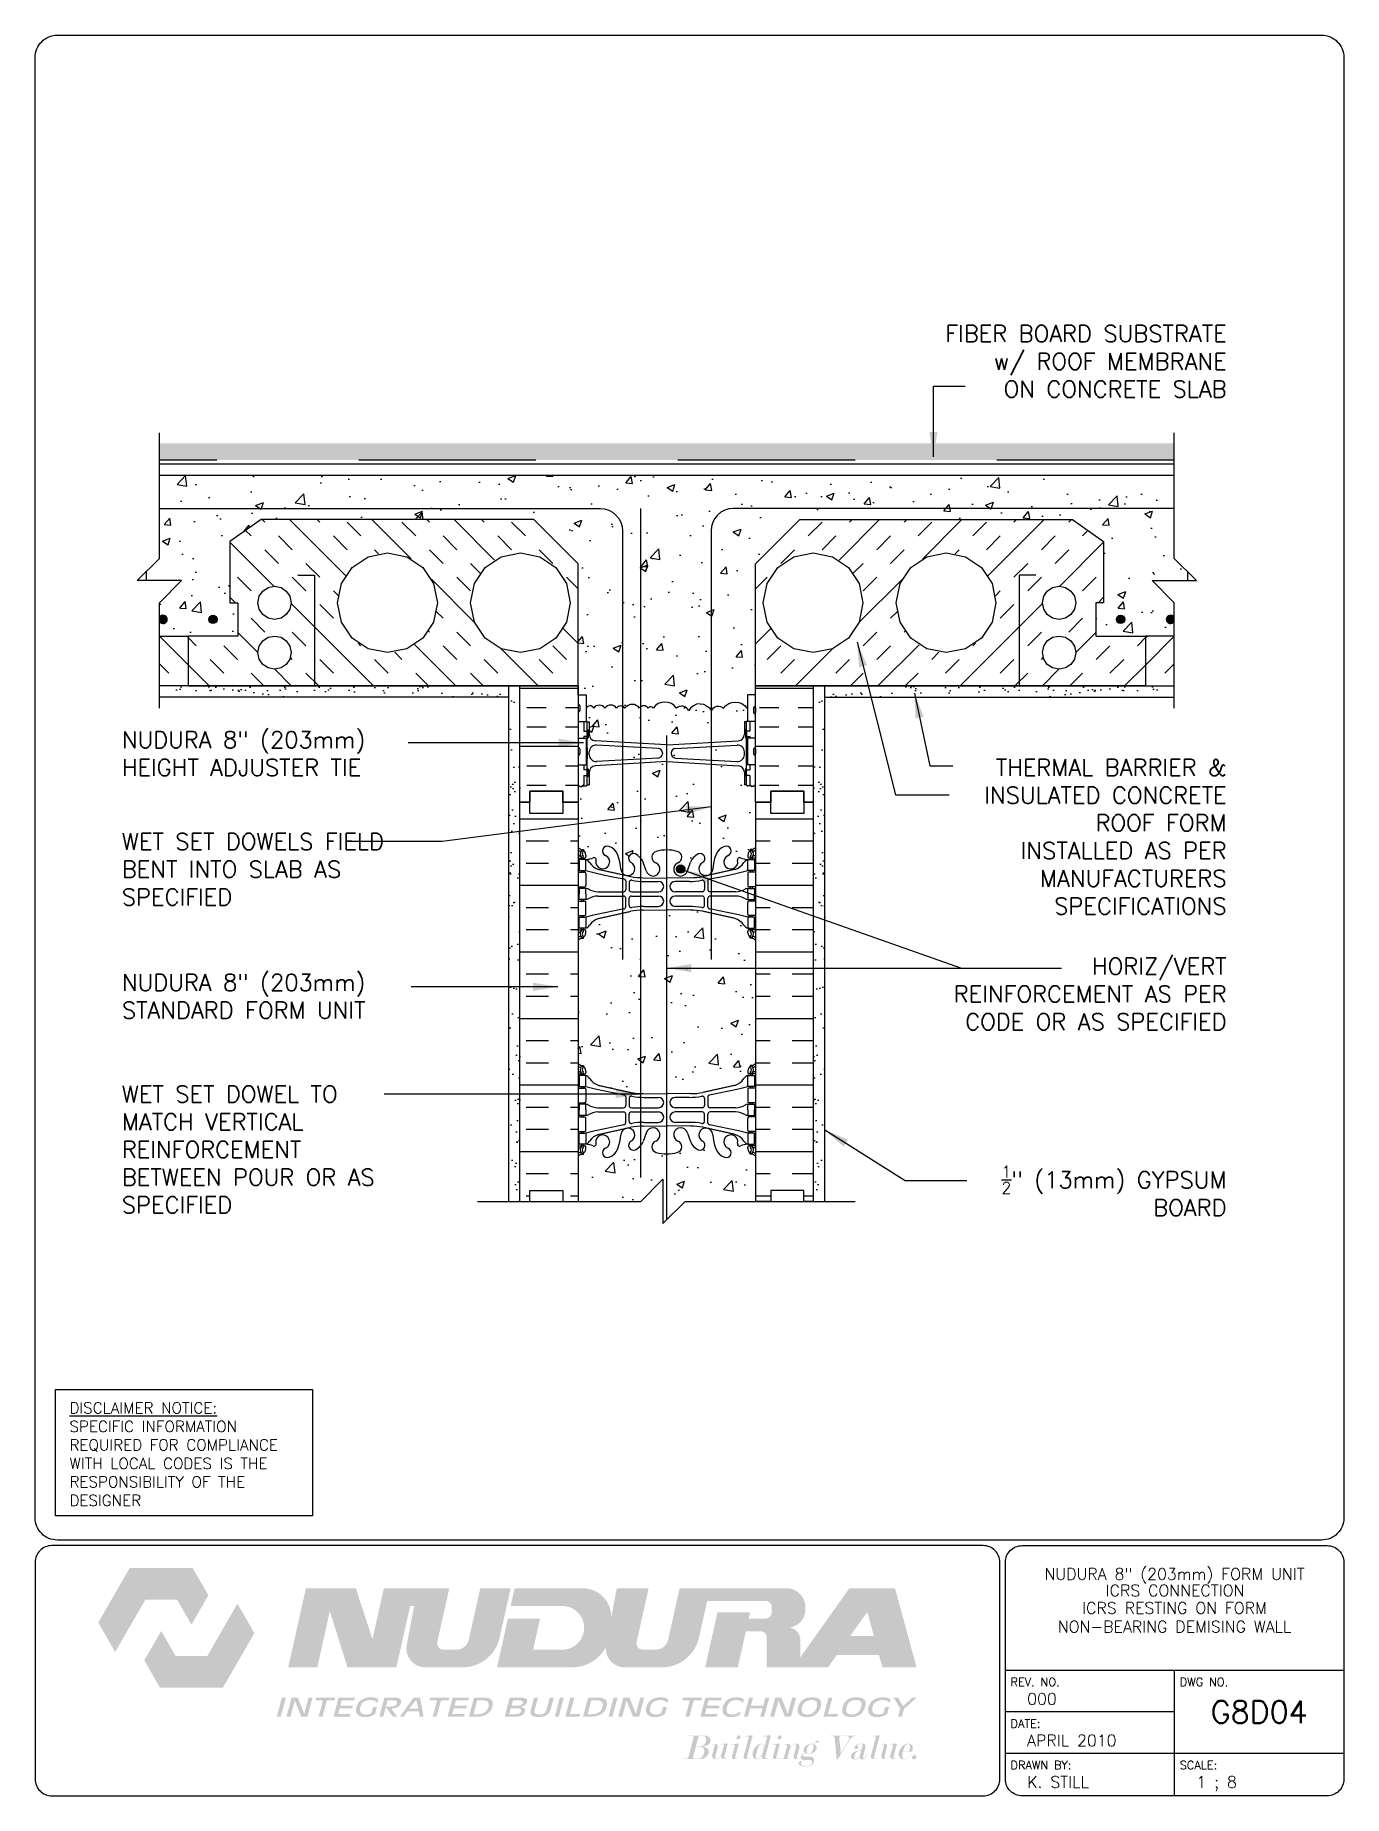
# Paper-space layout 'G8D04' of a CAD drawing. Header units: inches. Extents: x 0.42 to 7.8, y 0.49 to 10.41.
# The model-space entities are those that its viewports show. They can reach past a viewport. Long polylines and large blocks are cut down to what shows.
import ezdxf
from ezdxf.enums import TextEntityAlignment as Align

# ---------------------------------------------------------------- set-up
doc = ezdxf.new("R2010")
doc.units = ezdxf.units.IN
doc.header["$LTSCALE"] = 0.5
doc.header["$MEASUREMENT"] = 0
doc.linetypes.add('DASHED2', pattern=[0.375, 0.25, -0.125])
for name, color, linetype in [('HATCH', 12, 'Continuous'), ('line25', 2, 'Continuous'), ('LINE3', 3, 'Continuous'), ('LINE50', 5, 'Continuous'), ('LINE9', 9, 'Continuous'), ('LOGO', 7, 'Continuous'), ('TBK_LINE65', 3, 'Continuous'), ('TBK_TEXT', 4, 'Continuous'), ('TEXT', 4, 'Continuous'), ('Web_Edge', 9, 'Continuous')]:
    doc.layers.add(name, color=color, linetype=linetype)
doc.styles.add('DIM', font='romans.shx', dxfattribs={"width": 0.7})
doc.styles.add('ROMANS', font='romans.shx', dxfattribs={"height": 0.75})
doc.styles.get("Standard").update_dxf_attribs({"font": 'romans.shx', "height": 0.75})
doc.linetypes.add('STEEL', pattern='A,0.5,-0.2,["X",Standard,S=0.1,R=0,X=-0.1,Y=-0.05],-0.1', length=0.8)
doc.dimstyles.new('ext_12', dxfattribs={"dimscale": 12, "dimtxt": 0.09375, "dimasz": 0.09375, "dimexe": 0.09375, "dimexo": 0.0625, "dimgap": 0.0625, "dimtad": 1, "dimdec": 1, "dimzin": 3, "dimdsep": 46, "dimlunit": 4, "dimtxsty": 'DIM', "dimcen": 0.09, "dimdle": 0.09375, "dimclrt": 4, "dimadec": 0, "dimazin": 0, "dimtfac": 1, "dimtdec": 1, "dimtmove": 2, "dimatfit": 3, "dimfxl": 1, "dimfrac": 2, "dimtolj": 1, "dimtzin": 0, "dimarcsym": 0})
pattern_1 = [(45, (-0.3168, 22.415), (-1.856155, 1.856155), []), (45, (-0.9355, 23.0338), (-1.856155, 1.856155), [0.875, -0.875]), (45, (-1.5543, 23.6525), (-1.856155, 1.856155), [0.875, -0.875])]
pattern_2 = [(135, (544.9992, 22.415), (1.856155, 1.856155), []), (135, (545.618, 23.0338), (1.856155, 1.856155), [0.875, -0.875]), (135, (546.2366, 23.6525), (1.856155, 1.856155), [0.875, -0.875])]
pattern_3 = [(50, (0, 0), (3.5863, -0.31376), [0.375, -4.125]), (355, (0, 0), (-0.693757, 3.76096), [0.3, -3.3]), (100.4514, (0.299, -0.026), (2.892544, 3.4472), [0.3187, -3.50571]), (46.1842, (0, 1), (5.336207, -0.827596), [0.5625, -6.1875]), (96.6356, (0.4447, 0.931), (4.67331, 4.87059), [0.47805, -5.25857]), (351.1842, (0, 1), (4.67331, 4.87059), [0.45, -4.95]), (21, (0.5, 0.75), (2.984535, -2.013094), [0.375, -4.125]), (326, (0.5, 0.75), (1.216577, 3.62575), [0.3, -3.3]), (71.4514, (0.7487, 0.5822), (4.20111, 1.612656), [0.3187, -3.50571]), (37.5, (0, 0), (0.0607993, 1.6644693), [0, -3.26, 0, -3.35, 0, -3.3125]), (7.5, (0, 0), (1.315348, 1.972059), [0, -1.91, 0, -3.185, 0, -1.2625]), (327.5, (-1.115, 0), (2.669112, -0.1127744), [0, -1.25, 0, -3.9, 0, -5.175]), (317.5, (-1.615, 0), (2.91593, 0.500525), [0, -1.625, 0, -2.59, 0, -3.675])]

psp = doc.layouts.new('G8D04')

# ---------------------------------------------------------------- texts
at = {"layer": 'TBK_TEXT', "color": 7, "style": 'ROMANS'}
for s, p in [('REV. NO.', (5.9215, 1.107)), ('DWG NO.', (6.876, 1.107)), ('DATE:', (5.9215, 0.8726)), ('DRAWN BY:', (5.9215, 0.6382)), ('SCALE:', (6.876, 0.6382))]:
    psp.add_text(s, height=0.04688, dxfattribs=at).set_placement(p)
at = {"layer": 'TEXT', "insert": (0.6134, 2.7065), "char_height": 0.0625, "width": 1.41371, "attachment_point": 1, "style": 'ROMANS'}
psp.add_mtext('{\\Fromans.shx|c1;\\LDISCLAIMER NOTICE:\\l\\PSPECIFIC INFORMATION REQUIRED FOR COMPLIANCE WITH LOCAL CODES IS THE RESPONSIBILITY OF THE DESIGNER}', dxfattribs=at)

msp = doc.modelspace()

# ---------------------------------------------------------------- texts
at = {"layer": 'TEXT', "char_height": 0.75, "style": 'ROMANS'}
for s, insert, width, attachment_point in [('\\A1;FIBER BOARD SUBSTRATE\\Pw/ ROOF MEMBRANE \\PON CONCRETE SLAB', (297.606, 109.257), 26.1134, 3), ('\\PNUDURA 8" (203mm) HEIGHT ADJUSTER TIE', (247.751, 90.564), 13.38313, 4), ('THERMAL BARRIER & INSULATED CONCRETE ROOF FORM INSTALLED AS PER MANUFACTURERS SPECIFICATIONS', (297.601, 86.19), 12.17415, 6), ('\\PWET SET DOWELS FIELD BENT INTO SLAB AS SPECIFIED', (247.751, 85.348), 13.38313, 4), ('HORIZ/VERT REINFORCEMENT AS PER CODE OR AS SPECIFIED', (297.603, 79.099), 14.05928, 6), ('NUDURA 8" (203mm) STANDARD FORM UNIT', (247.753, 78.994), 16.70168, 4), ('WET SET DOWEL TO MATCH VERTICAL REINFORCEMENT BETWEEN POUR OR AS SPECIFIED', (247.751, 72.086), 13.47255, 4), ('\\A1;{\\H0.7x;\\S1/2;}" (13mm) GYPSUM BOARD', (297.601, 70.219), 12.17415, 6)]:
    msp.add_mtext(s, dxfattribs=dict(at, insert=insert, width=width, attachment_point=attachment_point))

# ---------------------------------------------------------------- blocks, each defined once
blk = doc.blocks.new('TITLEBLOCK-Tag')
at = {"style": 'ROMANS'}
for tag, height, p in [('TITLE_LINE_1', 0.065, (0.927, -0.1328)), ('TITLE_LINE_2', 0.065, (0.9294, -0.2258)), ('CENTRE-LINE-3', 0.065, (0.927, -0.3246)), ('TITLE_LINE_4', 0.065, (0.927, -0.4299)), ('TITLE_LINE_5', 0.065, (0.927, -0.526)), ('DWG', 0.125, (1.4043, -0.9102))]:
    blk.add_attdef(tag, text='', height=height, dxfattribs=at).set_placement(p, align=Align.MIDDLE_CENTER)
for tag, p in [('LATEST_REVISION', (0.0954, -0.8366)), ('REVISION_DATE', (0.0954, -1.071)), ('DRAWN_BY', (0.0954, -1.3053)), ('SCALE', (1.0499, -1.3053))]:
    blk.add_attdef(tag, text='', height=0.065, dxfattribs=at).set_placement(p, align=Align.MIDDLE_LEFT)

# ---------------------------------------------------------------- hatches: boundary and pattern name
at = {"layer": 'HATCH'}
h = msp.add_hatch(dxfattribs=at)
h.set_pattern_fill('GRAVEL', color=256, style=0)
h.set_pattern_definition([(228.0128, (0.72, 1), (-7.999998232, -9.000001342), [0.134536, -13.319088]), (184.9697, (0.63, 0.9), (12.0000010515, 0.999991307), [0.230868, -22.855925]), (132.5104, (0.4, 0.88), (9.999990718, -11.000008674), [0.162788, -16.116032]), (267.2737, (0.01, 0.63), (0.999996018, 20.000000295), [0.210238, -20.813558]), (292.8337, (0, 0.42), (-5.0000099054, 11.999996412), [0.206155, -20.409373]), (357.2737, (0.08, 0.23), (-20.000000295, 0.999996018), [0.210238, -20.813558]), (37.6942, (0.29, 0.22), (-13.0000073456, -9.999990405), [0.278029, -27.524849]), (72.2553, (0.51, 0.39), (7.0000107627, 21.9999962312), [0.262488, -25.986321]), (121.4296, (0.59, 0.64), (-8.000008234, 12.9999950365), [0.21095, -20.884073]), (175.2364, (0.48, 0.82), (11.000000946, -0.999991533), [0.240832, -11.800763]), (222.3974, (0.24, 0.84), (-12.000007351, -10.999992082), [0.311448, -30.833375]), (138.8141, (1, 0.62), (-7.000002947, 5.999997313), [0.106301, -10.523844]), (171.4692, (0.92, 0.69), (12.999998285, -2.00000791), [0.202237, -20.021511]), (225, (0.72, 0.72), (-1e-16, -1.0000003), [0.141421, -1.272792]), (203.1986, (0.65, 0.84), (4.99999973, 2.000001325), [0.076158, -7.539615]), (291.8014, (0.58, 0.81), (-0.99999991, 3.00000027), [0.107703, -5.277462]), (30.9638, (0.62, 0.71), (2.99999802, 2.00000248), [0.174929, -5.656023]), (161.5651, (0.77, 0.8), (2.00000043, -0.9999984), [0.126491, -3.035787]), (16.3895, (0, 0.81), (10.000002198, 2.99999271), [0.1772, -17.542845]), (70.3462, (0.17, 0.86), (-3.999995247, -11.000002136), [0.148661, -14.717408]), (293.1986, (0.77, 1), (-2.000001325, 4.99999973), [0.152315, -7.463458]), (343.6105, (0.83, 0.86), (-10.000002198, 2.99999271), [0.1772, -17.542845]), (339.444, (0, 0.19), (-5.000001845, 1.999995996), [0.17088, -8.373124]), (294.7751, (0.16, 0.13), (-4.99999219, 11.000003422), [0.143178, -14.174643]), (66.8014, (0.78, 0), (2.000001325, 4.99999973), [0.152315, -7.463458]), (17.354, (0.84, 0.14), (-13.000002019, -3.999994502), [0.167631, -16.595424]), (69.444, (0.29, 0), (-1.999995996, -5.000001845), [0.08544, -8.458564]), (101.3099, (0.72, 0), (-0.99999763, 4.00000075), [0.05099, -5.048029]), (165.9638, (0.71, 0.05), (3.00000055, -0.99999806), [0.206155, -3.91695]), (186.009, (0.51, 0.1), (9.999999751, 0.9999993175), [0.19105, -18.913923]), (303.6901, (0.62, 0.62), (-1.00000133, 1.99999956), [0.144222, -3.461329]), (353.1572, (0.7, 0.5), (16.9999993655, -2.000007998), [0.251794, -24.927563]), (60.9454, (0.95, 0.47), (-4.000000027, -7.000000385), [0.102956, -10.192674]), (90, (1, 0.56), (-1, 1), [0.06, -0.94]), (120.2564, (0.49, 0.13), (3.999994887, -7.000002456), [0.138924, -13.75352]), (48.0128, (0.42, 0.25), (7.999998232, 9.000001342), [0.269072, -13.184552]), (0, (0.6, 0.45), (1, 1), [0.26, -0.74]), (325.3048, (0.86, 0.45), (-9.999994259, 7.00000861), [0.158114, -15.653274]), (254.0546, (0.99, 0.36), (-0.99999989, -4.000000127), [0.145602, -7.134508]), (207.646, (0.95, 0.22), (-18.999995807, -10.000007713), [0.237065, -23.469474]), (175.4261, (0.74, 0.11), (-13.0000005583, 0.999994801), [0.250799, -24.829074])])
h.paths.add_polyline_path([(295.237, 103.931), (249.445, 103.931), (249.445, 103.181), (295.237, 103.181)])
h = msp.add_hatch(dxfattribs=at)
h.set_pattern_fill('AR-CONC', color=256, scale=0.5)
h.set_pattern_definition(pattern_3)
h.paths.add_polyline_path([(276.341, 98.494), (278.341, 100.494), (290.65, 100.494), (292.054, 99.504), (292.054, 96.744), (291.694, 96.744), (291.694, 95.244), (293.944, 95.244), (295.237, 95.244), (295.237, 96.744), (294.237, 97.744), (295.834, 97.744), (295.834, 98.147), (295.237, 98.744), (295.237, 102.494), (249.445, 102.494), (249.445, 98.744), (248.848, 98.147), (248.848, 97.744), (250.445, 97.744), (249.445, 96.744), (249.445, 95.244), (250.738, 95.244), (252.988, 95.244), (252.988, 96.744), (252.628, 96.744), (252.628, 99.504), (254.032, 100.494), (266.341, 100.494), (268.341, 98.494), (268.341, 92.589), (268.706, 92.589), (268.706, 91.989, -0.606005), (269.049, 91.993, -0.520567), (269.55, 91.993, -0.520567), (270.072, 91.993, -0.520567), (270.454, 91.993, -0.520567), (271.108, 91.993, -0.520567), (271.504, 91.993, -0.520567), (271.725, 91.993, -0.520567), (272.775, 91.993, -0.520567), (273.326, 91.875, -0.257048), (273.841, 92.191, -0.257048), (274.356, 91.875, -0.520567), (274.907, 91.993, -0.520567), (275.957, 91.993, -0.053186), (275.976, 92.014), (275.976, 92.589), (276.341, 92.589)])
h = msp.add_hatch(dxfattribs=at)
h.set_pattern_fill('INSUL', color=256, scale=7, angle=45, style=0)
h.set_pattern_definition(pattern_2)
h.paths.add_polyline_path([(255.391, 94.494, 1), (253.891, 94.494, 1)], flags=16)
edge = h.paths.add_edge_path()
edge.add_arc((254.641, 96.744), 0.75, 180, 540, ccw=False)
edge = h.paths.add_edge_path()
edge.add_arc((259.738, 96.744), 2.25, 180, 540, ccw=False)
edge = h.paths.add_edge_path()
edge.add_arc((265.738, 96.744), 2.25, 180, 540, ccw=False)
h.paths.add_polyline_path([(250.738, 95.244), (252.988, 95.244), (252.988, 96.744), (252.628, 96.744), (252.628, 99.504), (254.032, 100.494), (266.341, 100.494), (268.341, 98.494), (268.341, 92.994), (250.738, 92.994)])
h = msp.add_hatch(dxfattribs=at)
h.set_pattern_fill('INSUL', color=256, scale=7, angle=45, style=0)
h.set_pattern_definition(pattern_1)
h.paths.add_polyline_path([(289.292, 94.494, -1), (290.792, 94.494, -1)], flags=16)
edge = h.paths.add_edge_path()
edge.add_arc((290.042, 96.744), 0.75, 0, 360)
edge = h.paths.add_edge_path()
edge.add_arc((284.944, 96.744), 2.25, 0, 360)
edge = h.paths.add_edge_path()
edge.add_arc((278.944, 96.744), 2.25, 0, 360)
h.paths.add_polyline_path([(293.944, 95.244), (291.694, 95.244), (291.694, 96.744), (292.054, 96.744), (292.054, 99.504), (290.65, 100.494), (278.341, 100.494), (276.341, 98.494), (276.341, 92.994), (293.944, 92.994)])
h = msp.add_hatch(dxfattribs=at)
h.set_pattern_fill('INSUL', color=256, scale=7, angle=45, style=0)
h.set_pattern_definition(pattern_2)
h.paths.add_polyline_path([(250.738, 95.244), (249.445, 95.244), (249.445, 92.994), (250.738, 92.994)])
h = msp.add_hatch(dxfattribs=at)
h.set_pattern_fill('INSUL', color=256, scale=7, angle=45, style=0)
h.set_pattern_definition(pattern_1)
h.paths.add_polyline_path([(293.944, 92.994), (295.237, 92.994), (295.237, 95.244), (293.944, 95.244)])
h = msp.add_hatch(dxfattribs=at)
h.set_pattern_fill('AR-SAND', color=256, scale=0.5, style=0)
h.set_pattern_definition([(142.5, (466.6383, -41.49775), (0.0314967, 0.963412), [0, -0.76, 0, -0.85, 0, -0.8125]), (172.5, (466.6383, -41.4977), (-0.8848884, 1.411073), [0, -0.41, 0, -0.685, 0, -0.2625]), (212.5, (467.2533, -41.49775), (-1.557071, 0.0028295), [0, -0.25, 0, -0.9, 0, -1.175]), (222.5, (467.2533, -41.4977), (-1.503063, 0.438838), [0, -0.125, 0, -0.59, 0, -0.675])])
h.paths.add_polyline_path([(261.716, 92.994), (261.716, 92.869, 0.414214), (261.841, 92.744), (264.966, 92.744, -0.131652), (265.216, 92.677), (265.216, 92.494), (249.445, 92.494), (249.445, 92.994)])
h = msp.add_hatch(dxfattribs=at)
h.set_pattern_fill('INSUL', color=256, scale=7, style=0)
h.set_pattern_definition([(0, (278.2678, 90.2695), (0, 2.625), []), (0, (278.2678, 91.1445), (0, 2.625), [0.875, -0.875]), (0, (278.2678, 92.0195), (0, 2.625), [0.875, -0.875])])
h.paths.add_polyline_path([(278.966, 92.994), (276.341, 92.994), (276.341, 92.589), (276.341, 87.744), (277.029, 87.744), (277.029, 88.244), (278.529, 88.244), (278.529, 87.744), (278.966, 87.744)])
h.paths.add_polyline_path([(268.341, 92.994), (265.716, 92.994), (265.716, 87.744), (266.154, 87.744), (266.154, 88.244), (267.654, 88.244), (267.654, 87.744), (268.341, 87.744)])
h = msp.add_hatch(dxfattribs=at)
h.set_pattern_fill('AR-SAND', color=256, scale=0.5, style=0)
h.set_pattern_definition([(37.5, (78.044, -41.49775), (-0.0314967, 0.963412), [0, -0.76, 0, -0.85, 0, -0.8125]), (7.5, (78.044, -41.4977), (0.8848884, 1.411073), [0, -0.41, 0, -0.685, 0, -0.2625]), (327.5, (77.429, -41.49775), (1.557071, 0.0028295), [0, -0.25, 0, -0.9, 0, -1.175]), (317.5, (77.429, -41.4977), (1.503063, 0.438838), [0, -0.125, 0, -0.59, 0, -0.675])])
h.paths.add_polyline_path([(282.966, 92.994), (282.966, 92.869, -0.414214), (282.841, 92.744), (279.716, 92.744, 0.131652), (279.466, 92.677), (279.466, 92.494), (295.237, 92.494), (295.237, 92.994)])
h = msp.add_hatch(dxfattribs=at)
h.set_pattern_fill('AR-SAND', color=256, scale=0.5, style=0)
h.set_pattern_definition([(142.5, (463.4739, -39.91576), (0.0314967, 0.963412), [0, -0.76, 0, -0.85, 0, -0.8125]), (172.5, (463.4739, -39.9158), (-0.8848884, 1.411073), [0, -0.41, 0, -0.685, 0, -0.2625]), (212.5, (464.0889, -39.9158), (-1.557071, 0.0028295), [0, -0.25, 0, -0.9, 0, -1.175]), (222.5, (464.0889, -39.9158), (-1.503063, 0.438838), [0, -0.125, 0, -0.59, 0, -0.675])])
edge = h.paths.add_edge_path()
edge.add_arc((264.966, 92.244), 0.5, 0, 60, ccw=False)
edge.add_line((265.466, 92.244), (265.466, 89.994))
edge.add_line((265.466, 89.994), (265.591, 89.494))
edge.add_line((265.591, 89.494), (265.716, 89.494))
edge.add_line((265.716, 89.494), (265.716, 87.744))
edge.add_line((265.716, 87.744), (265.716, 69.744))
edge.add_line((265.716, 69.744), (265.216, 69.744))
edge.add_line((265.216, 69.744), (265.216, 92.677))
h = msp.add_hatch(dxfattribs=at)
h.set_pattern_fill('AR-CONC', color=256, scale=0.5)
h.set_pattern_definition(pattern_3)
h.paths.add_polyline_path([(275.841, 91.376), (275.941, 91.376, -0.327813), (275.976, 91.424), (275.976, 92.014, 0.053186), (275.957, 91.993, 0.520567), (274.907, 91.993, 0.520567), (274.356, 91.875, 0.257048), (273.841, 92.191, 0.257048), (273.326, 91.875, 0.520567), (272.775, 91.993, 0.520567), (271.725, 91.993, 0.520567), (271.504, 91.993, 0.520567), (271.108, 91.993, 0.520567), (270.454, 91.993, 0.520567), (270.072, 91.993, 0.520567), (269.55, 91.993, 0.520567), (269.049, 91.993, 0.606005), (268.706, 91.989), (268.706, 91.424, -0.327813), (268.741, 91.376), (268.841, 91.376), (268.841, 90.815, 0.390098), (269.116, 90.516), (272.325, 90.332, 0.020761), (272.341, 90.332, 0.020761), (272.358, 90.332), (275.566, 90.516, 0.390098), (275.841, 90.815)])
h.paths.add_polyline_path([(271.958, 90.173), (269.166, 90.322, 0.438748), (268.841, 90.023), (268.841, 89.889, 0.438748), (269.166, 89.59), (271.958, 89.739, 0.390098), (272.141, 89.938), (272.141, 89.973, 0.390098)])
h.paths.add_polyline_path([(275.841, 90.023, 0.438748), (275.516, 90.322), (272.725, 90.173, 0.390098), (272.541, 89.973), (272.541, 89.938, 0.390098), (272.725, 89.739), (275.516, 89.59, 0.438748), (275.841, 89.889)])
h.paths.add_polyline_path([(276.341, 87.744), (276.341, 88.536), (276.261, 88.456), (276.171, 88.456), (276.141, 88.486), (275.991, 88.486, -0.414214), (275.941, 88.536), (275.841, 88.536), (275.841, 89.097, 0.390098), (275.566, 89.396), (272.358, 89.579, 0.020761), (272.341, 89.58, 0.020761), (272.325, 89.579), (269.116, 89.396, 0.390098), (268.841, 89.097), (268.841, 88.536), (268.741, 88.536, -0.414214), (268.691, 88.486), (268.541, 88.486), (268.511, 88.456), (268.421, 88.456), (268.341, 88.536), (268.341, 87.744), (268.341, 85.71, 0.088416), (268.487, 85.612), (268.577, 85.612), (268.577, 85.571, -0.249069), (268.687, 85.363), (268.687, 85.296, -0.414214), (268.625, 85.233), (268.577, 85.233), (268.577, 85.163), (268.682, 85.163, 0.087457), (269.019, 85.242, -0.638777), (269.144, 85.119, 2.087231), (269.578, 85.344, -1), (269.741, 85.752, -0.21345), (270.134, 85.363, -0.068226), (270.269, 84.735, 1.753171), (270.72, 85.032, -0.940793), (270.924, 85.415, -0.173075), (271.27, 85.048), (271.412, 84.661, 1.612474), (271.844, 85.021, -0.734872), (271.867, 85.532, -0.068475), (272.341, 85.594, -0.068475), (272.815, 85.532, -0.734872), (272.838, 85.021, 1.612474), (273.27, 84.661), (273.413, 85.048, -0.173075), (273.758, 85.415, -0.940793), (273.962, 85.032, 1.753171), (274.413, 84.735, -0.068226), (274.549, 85.363, -0.21345), (274.941, 85.752, -1), (275.104, 85.344, 2.087231), (275.538, 85.119, -0.638777), (275.663, 85.242, 0.087457), (276, 85.163), (276.105, 85.163), (276.105, 85.233), (276.058, 85.233, -0.414214), (275.995, 85.296), (275.995, 85.363, -0.249069), (276.105, 85.571), (276.105, 85.612), (276.195, 85.612, 0.088416), (276.341, 85.71)])
edge = h.paths.add_edge_path()
edge.add_arc((275.995, 81.156), 0.5, 46.21089, 66.42182)
edge.add_line((276.195, 81.615), (276.105, 81.615))
edge.add_line((276.105, 81.615), (276.105, 81.656))
edge.add_arc((276.245, 81.863), 0.25, 180, 235.9442, ccw=False)
edge.add_line((275.995, 81.863), (275.995, 81.931))
edge.add_arc((276.058, 81.931), 0.0625, 90, 180, ccw=False)
edge.add_line((276.058, 81.993), (276.105, 81.993))
edge.add_line((276.105, 81.993), (276.105, 82.063))
edge.add_line((276.105, 82.063), (276, 82.063))
edge.add_arc((276.123, 82.406), 0.364, 214.97751, 250.33874, ccw=False)
edge.add_arc((275.199, 81.795), 0.743, 32.79192, 73.81071)
edge.add_spline(control_points=[(275.407, 82.509), (273.969, 82.829)], knot_values=[0, 0, 1, 1], degree=1, periodic=0)
edge.add_arc((273.413, 79.898), 2.984, 79.25462, 90.09947)
edge.add_line((273.408, 82.882), (272.341, 82.897))
edge.add_line((272.341, 82.897), (271.275, 82.882))
edge.add_arc((271.269, 79.898), 2.984, 89.90053, 100.74538)
edge.add_spline(control_points=[(270.713, 82.829), (269.276, 82.509)], knot_values=[0, 0, 1, 1], degree=1, periodic=0)
edge.add_arc((269.483, 81.795), 0.743, 106.18929, 147.20808)
edge.add_arc((268.56, 82.406), 0.364, 289.66126, 325.02249, ccw=False)
edge.add_line((268.682, 82.063), (268.577, 82.063))
edge.add_line((268.577, 82.063), (268.577, 81.993))
edge.add_line((268.577, 81.993), (268.625, 81.993))
edge.add_arc((268.625, 81.931), 0.0625, 0, 90, ccw=False)
edge.add_line((268.687, 81.931), (268.687, 81.863))
edge.add_arc((268.437, 81.863), 0.25, 304.0558, 360, ccw=False)
edge.add_line((268.577, 81.656), (268.577, 81.615))
edge.add_line((268.577, 81.615), (268.487, 81.615))
edge.add_arc((268.687, 81.156), 0.5, 113.57818, 133.78911)
edge.add_line((268.341, 81.517), (268.341, 75.971))
edge.add_arc((268.687, 76.332), 0.5, 226.21089, 246.42182)
edge.add_line((268.487, 75.873), (268.577, 75.873))
edge.add_line((268.577, 75.873), (268.577, 75.832))
edge.add_arc((268.437, 75.625), 0.25, 0, 55.9442, ccw=False)
edge.add_line((268.687, 75.625), (268.687, 75.557))
edge.add_arc((268.625, 75.557), 0.0625, -90, 0, ccw=False)
edge.add_line((268.625, 75.495), (268.577, 75.495))
edge.add_line((268.577, 75.495), (268.577, 75.425))
edge.add_line((268.577, 75.425), (268.682, 75.425))
edge.add_arc((268.56, 75.082), 0.364, 34.97751, 70.33874, ccw=False)
edge.add_arc((269.483, 75.693), 0.743, 212.79192, 253.81071)
edge.add_spline(control_points=[(269.276, 74.979), (270.713, 74.659)], knot_values=[0, 0, 1, 1], degree=1, periodic=0)
edge.add_arc((271.269, 77.59), 2.984, 259.25462, 270.09947)
edge.add_line((271.275, 74.606), (272.341, 74.591))
edge.add_line((272.341, 74.591), (273.408, 74.606))
edge.add_arc((273.413, 77.59), 2.984, 269.90053, 280.74538)
edge.add_spline(control_points=[(273.969, 74.659), (275.407, 74.979)], knot_values=[0, 0, 1, 1], degree=1, periodic=0)
edge.add_arc((275.199, 75.693), 0.743, 286.18929, 327.20808)
edge.add_arc((276.123, 75.082), 0.364, 109.66126, 145.02249, ccw=False)
edge.add_line((276, 75.425), (276.105, 75.425))
edge.add_line((276.105, 75.425), (276.105, 75.495))
edge.add_line((276.105, 75.495), (276.058, 75.495))
edge.add_arc((276.058, 75.557), 0.0625, 180, 270, ccw=False)
edge.add_line((275.995, 75.557), (275.995, 75.625))
edge.add_arc((276.245, 75.625), 0.25, 124.0558, 180, ccw=False)
edge.add_line((276.105, 75.832), (276.105, 75.873))
edge.add_line((276.105, 75.873), (276.195, 75.873))
edge.add_arc((275.995, 76.332), 0.5, 293.57818, 313.78911)
edge.add_line((276.341, 75.971), (276.341, 81.517))
h.paths.add_polyline_path([(276.341, 71.778, 0.088416), (276.195, 71.876), (276.105, 71.876), (276.105, 71.918, -0.249069), (275.995, 72.125), (275.995, 72.192, -0.414214), (276.058, 72.255), (276.105, 72.255), (276.105, 72.325), (276, 72.325, 0.087457), (275.663, 72.246, -0.638777), (275.538, 72.369, 2.087231), (275.104, 72.145, -1), (274.941, 71.736, -0.21345), (274.549, 72.125, -0.068226), (274.413, 72.753, 1.753171), (273.962, 72.457, -0.940793), (273.758, 72.073, -0.173075), (273.413, 72.44), (273.27, 72.827, 1.612474), (272.838, 72.467, -0.734872), (272.815, 71.956, -0.068475), (272.341, 71.894, -0.068475), (271.867, 71.956, -0.734872), (271.844, 72.467, 1.612474), (271.412, 72.827), (271.27, 72.44, -0.173075), (270.924, 72.073, -0.940793), (270.72, 72.457, 1.753171), (270.269, 72.753, -0.068226), (270.134, 72.125, -0.21345), (269.741, 71.736, -1), (269.578, 72.145, 2.087231), (269.144, 72.369, -0.638777), (269.019, 72.246, 0.087457), (268.682, 72.325), (268.577, 72.325), (268.577, 72.255), (268.625, 72.255, -0.414214), (268.687, 72.192), (268.687, 72.125, -0.249069), (268.577, 71.918), (268.577, 71.876), (268.487, 71.876, 0.088416), (268.341, 71.778), (268.341, 69.744), (271.164, 69.744), (272.164, 70.744), (272.164, 68.744), (273.164, 69.744), (276.341, 69.744)])
h = msp.add_hatch(dxfattribs=at)
h.set_pattern_fill('AR-SAND', color=256, scale=0.5, style=0)
h.set_pattern_definition([(37.5, (81.2084, -39.91576), (-0.0314967, 0.963412), [0, -0.76, 0, -0.85, 0, -0.8125]), (7.5, (81.2084, -39.9158), (0.8848884, 1.411073), [0, -0.41, 0, -0.685, 0, -0.2625]), (327.5, (80.5934, -39.9158), (1.557071, 0.0028295), [0, -0.25, 0, -0.9, 0, -1.175]), (317.5, (80.5934, -39.9158), (1.503063, 0.438838), [0, -0.125, 0, -0.59, 0, -0.675])])
edge = h.paths.add_edge_path()
edge.add_arc((279.716, 92.244), 0.5, 120, 180)
edge.add_line((279.216, 92.244), (279.216, 89.994))
edge.add_line((279.216, 89.994), (279.091, 89.494))
edge.add_line((279.091, 89.494), (278.966, 89.494))
edge.add_line((278.966, 89.494), (278.966, 87.744))
edge.add_line((278.966, 87.744), (278.966, 69.744))
edge.add_line((278.966, 69.744), (279.466, 69.744))
edge.add_line((279.466, 69.744), (279.466, 92.677))
h = msp.add_hatch(dxfattribs=at)
h.set_pattern_fill('INSUL', color=256, scale=8, style=0)
h.paths.add_polyline_path([(268.341, 87.744), (267.654, 87.744), (267.654, 87.244), (266.154, 87.244), (266.154, 87.744), (265.716, 87.744), (265.716, 69.744), (266.154, 69.744), (266.154, 70.244), (267.654, 70.244), (267.654, 69.744), (268.341, 69.744)])
h.paths.add_polyline_path([(278.966, 87.744), (278.529, 87.744), (278.529, 87.244), (277.029, 87.244), (277.029, 87.744), (276.341, 87.744), (276.341, 69.744), (277.029, 69.744), (277.029, 70.244), (278.529, 70.244), (278.529, 69.744), (278.966, 69.744)])
at = {"layer": 'LINE3'}
for points in [[(249.445, 96.078, -4.219488), (249.445, 95.91)], [(252.05, 95.994, 1), (251.675, 95.994, 1)], [(293.007, 95.994, 1), (292.632, 95.994, 1)], [(295.237, 96.078, 4.219488), (295.237, 95.91)], [(273.152, 84.734, 1), (272.777, 84.734, 1)]]:
    msp.add_hatch(color=256, dxfattribs=at).paths.add_polyline_path(points)

# ---------------------------------------------------------------- linework, layer by layer
at = {"layer": 'HATCH'}
for p, q in [((251.995, 96.133), (251.995, 96.133)), ((292.687, 96.133), (292.687, 96.133)), ((252.782, 92.994), (252.756, 93.02)), ((255.611, 92.994), (255.585, 93.02)), ((261.268, 92.994), (261.241, 93.02)), ((264.096, 92.994), (264.07, 93.02)), ((280.586, 92.994), (280.613, 93.02)), ((283.415, 92.994), (283.441, 93.02)), ((289.072, 92.994), (289.098, 93.02)), ((291.9, 92.994), (291.926, 93.02))]:
    msp.add_line(p, q, dxfattribs=at)
for points in [[(273.841, 92.191, 0.257048), (273.326, 91.875, 0.520567), (272.775, 91.993, 0.520567), (271.725, 91.993, 0.520567), (271.504, 91.993, 0.520567), (271.108, 91.993, 0.520567), (270.454, 91.993, 0.520567), (270.072, 91.993, 0.520567), (269.55, 91.993, 0.520567), (269.049, 91.993, 0.606005), (268.706, 91.989, 0.204172)], [(273.841, 92.191, -0.257048), (274.356, 91.875, -0.520567), (274.907, 91.993, -0.520567), (275.957, 91.993, -0.053186), (275.976, 92.014, -0.053186)]]:
    msp.add_lwpolyline(points, format="xyb", dxfattribs=at)
at = {"layer": 'line25'}
for p, q in [((249.445, 102.494), (295.237, 102.494)), ((254.032, 100.494), (252.628, 99.504)), ((266.341, 100.494), (254.032, 100.494)), ((268.341, 98.494), (266.341, 100.494)), ((276.341, 98.494), (278.341, 100.494)), ((278.341, 100.494), (290.65, 100.494)), ((290.65, 100.494), (292.054, 99.504)), ((252.628, 99.504), (252.628, 96.744)), ((292.054, 99.504), (292.054, 96.744)), ((268.341, 92.589), (268.341, 98.494)), ((276.341, 92.589), (276.341, 98.494)), ((252.628, 96.744), (252.988, 96.744)), ((252.988, 96.744), (252.988, 95.244)), ((292.054, 96.744), (291.694, 96.744)), ((291.694, 96.744), (291.694, 95.244)), ((252.988, 95.244), (250.738, 95.244)), ((250.738, 95.244), (250.738, 92.994)), ((291.694, 95.244), (293.944, 95.244)), ((293.944, 95.244), (293.944, 92.994)), ((268.341, 92.994), (249.445, 92.994)), ((250.738, 92.994), (268.341, 92.994)), ((268.341, 92.994), (268.341, 87.744)), ((276.341, 92.994), (295.237, 92.994)), ((276.341, 87.744), (276.341, 92.994)), ((293.944, 92.994), (276.341, 92.994)), ((268.341, 92.589), (268.706, 92.589)), ((268.706, 92.589), (268.706, 91.389)), ((275.976, 92.589), (275.976, 91.389)), ((276.341, 92.589), (275.976, 92.589)), ((268.341, 91.389), (268.706, 91.389)), ((276.341, 91.389), (275.976, 91.389)), ((268.341, 90.639), (268.706, 90.639)), ((268.706, 90.639), (268.706, 89.439)), ((276.341, 90.639), (275.976, 90.639)), ((275.976, 90.639), (275.976, 89.439)), ((268.341, 89.439), (268.706, 89.439)), ((276.341, 89.439), (275.976, 89.439)), ((268.341, 87.744), (268.341, 69.744)), ((276.341, 87.744), (276.341, 69.744))]:
    msp.add_line(p, q, dxfattribs=at)
for points in [[(248.848, 98.147), (248.848, 97.744)], [(295.834, 98.147), (295.834, 97.744)], [(249.445, 95.244), (250.738, 95.244), (250.738, 92.994), (249.445, 92.994)], [(295.237, 95.244), (293.944, 95.244), (293.944, 92.994), (295.237, 92.994)]]:
    msp.add_lwpolyline(points, dxfattribs=at)
at = {"layer": 'LINE3', "linetype": 'STEEL'}
for p, q in [((249.445, 100.994), (264.841, 100.994)), ((295.237, 100.994), (279.841, 100.994))]:
    msp.add_line(p, q, dxfattribs=at)
at = {"layer": 'LINE3'}
for p, q in [((271.154, 100.994), (271.154, 70.822)), ((272.33, 90.761), (272.33, 68.91))]:
    msp.add_line(p, q, dxfattribs=at)
for points in [[(264.841, 100.994), (269.341, 100.994, -0.414214), (270.341, 99.994), (270.341, 80.657)], [(279.841, 100.994), (275.341, 100.994, 0.414214), (274.341, 99.994), (274.341, 80.657)]]:
    msp.add_lwpolyline(points, format="xyb", dxfattribs=at)
for centre in [(251.863, 95.994), (292.819, 95.994), (272.965, 84.734)]:
    msp.add_circle(centre, 0.188, dxfattribs=at)
for centre, start, end in [((249.613, 95.994), 206.66571, 153.33429), ((295.069, 95.994), 26.66571, 333.33429)]:
    msp.add_arc(centre, 0.188, start, end, dxfattribs=at)
at = {"layer": 'LINE50', "color": 9, "linetype": 'DASHED2'}
msp.add_line((295.237, 103.181), (249.445, 103.181), dxfattribs=at)
at = {"layer": 'LINE50'}
for p, q in [((265.716, 87.744), (265.716, 92.994)), ((278.966, 87.744), (278.966, 92.994)), ((265.716, 69.744), (265.716, 87.744)), ((278.966, 69.744), (278.966, 87.744))]:
    msp.add_line(p, q, dxfattribs=at)
for points in [[(268.341, 87.744), (267.654, 87.744), (267.654, 88.244), (266.154, 88.244), (266.154, 87.744), (265.716, 87.744)], [(265.716, 87.744), (266.154, 87.744), (266.154, 88.244), (267.654, 88.244), (267.654, 87.744), (268.341, 87.744)], [(276.341, 87.744), (277.029, 87.744), (277.029, 88.244), (278.529, 88.244), (278.529, 87.744), (278.966, 87.744)], [(278.966, 87.744), (278.529, 87.744), (278.529, 88.244), (277.029, 88.244), (277.029, 87.744), (276.341, 87.744)], [(265.716, 69.744), (266.154, 69.744), (266.154, 70.244), (267.654, 70.244), (267.654, 69.744), (268.341, 69.744)], [(278.966, 69.744), (278.529, 69.744), (278.529, 70.244), (277.029, 70.244), (277.029, 69.744), (276.341, 69.744)]]:
    msp.add_lwpolyline(points, dxfattribs=at)
at = {"layer": 'LINE9'}
for p, q in [((265.216, 69.744), (265.216, 92.994)), ((279.466, 69.744), (279.466, 92.994)), ((265.216, 92.494), (249.445, 92.494)), ((268.381, 92.139), (268.381, 92.139)), ((279.466, 92.494), (295.237, 92.494)), ((268.341, 92.099), (268.341, 91.879)), ((268.341, 92.044), (268.341, 92.044)), ((268.341, 91.934), (268.341, 91.934)), ((268.341, 91.376), (268.354, 91.389)), ((268.381, 91.839), (268.381, 91.839)), ((268.421, 92.099), (268.421, 91.879)), ((268.591, 91.376), (268.578, 91.389)), ((268.591, 91.376), (268.591, 90.956)), ((268.741, 91.376), (268.841, 91.376)), ((268.741, 88.536), (268.741, 91.376)), ((268.741, 91.356), (268.741, 91.356)), ((268.841, 91.376), (268.841, 90.815)), ((275.841, 91.376), (275.841, 90.815)), ((275.941, 91.376), (275.841, 91.376)), ((275.941, 88.536), (275.941, 91.376)), ((275.941, 91.356), (275.941, 91.356)), ((276.091, 91.376), (276.104, 91.389)), ((276.091, 91.376), (276.091, 90.956)), ((276.261, 92.009), (276.261, 91.789)), ((276.261, 91.954), (276.261, 91.954)), ((276.261, 91.844), (276.261, 91.844)), ((276.301, 92.049), (276.301, 92.049)), ((276.301, 91.749), (276.301, 91.749)), ((276.341, 91.376), (276.328, 91.389)), ((276.341, 92.009), (276.341, 91.789)), ((268.591, 90.706), (268.591, 90.639)), ((268.741, 91.006), (268.791, 91.006)), ((268.741, 90.656), (268.791, 90.656)), ((268.791, 91.006), (268.791, 90.656)), ((275.941, 91.006), (275.891, 91.006)), ((275.891, 91.006), (275.891, 90.656)), ((275.941, 90.656), (275.891, 90.656)), ((276.091, 90.706), (276.091, 90.639)), ((268.341, 90.149), (268.341, 89.929)), ((268.341, 90.094), (268.341, 90.094)), ((268.341, 89.984), (268.341, 89.984)), ((268.381, 90.189), (268.381, 90.189)), ((268.381, 89.889), (268.381, 89.889)), ((268.421, 90.149), (268.421, 89.929)), ((268.841, 89.889), (268.841, 90.023)), ((272.325, 90.332), (269.116, 90.516)), ((271.958, 90.173), (269.166, 90.322)), ((271.958, 89.739), (269.166, 89.59)), ((272.141, 89.973), (272.141, 89.938)), ((272.358, 90.332), (275.566, 90.516)), ((272.541, 89.973), (272.541, 89.938)), ((272.725, 90.173), (275.516, 90.322)), ((272.725, 89.739), (275.516, 89.59)), ((275.841, 89.889), (275.841, 90.023)), ((276.261, 90.149), (276.261, 89.929)), ((276.261, 90.094), (276.261, 90.094)), ((276.261, 89.984), (276.261, 89.984)), ((276.301, 90.189), (276.301, 90.189)), ((276.301, 89.889), (276.301, 89.889)), ((276.341, 90.149), (276.341, 89.929)), ((268.591, 89.439), (268.591, 89.206)), ((268.591, 88.956), (268.591, 88.536)), ((268.741, 89.256), (268.791, 89.256)), ((268.791, 89.256), (268.791, 88.906)), ((268.841, 89.097), (268.841, 88.536)), ((272.325, 89.579), (269.116, 89.396)), ((272.358, 89.579), (275.566, 89.396)), ((275.841, 89.097), (275.841, 88.536)), ((275.891, 89.256), (275.891, 88.906)), ((275.941, 89.256), (275.891, 89.256)), ((276.091, 89.439), (276.091, 89.206)), ((276.091, 88.956), (276.091, 88.536)), ((268.341, 88.536), (268.421, 88.456)), ((268.421, 88.456), (268.511, 88.456)), ((268.591, 88.536), (268.511, 88.456)), ((268.541, 88.486), (268.691, 88.486)), ((268.591, 88.486), (268.691, 88.486)), ((268.741, 88.906), (268.791, 88.906)), ((268.741, 88.536), (268.841, 88.536)), ((275.941, 88.536), (275.841, 88.536)), ((275.941, 88.906), (275.891, 88.906)), ((276.141, 88.486), (275.991, 88.486)), ((276.091, 88.486), (275.991, 88.486)), ((276.091, 88.536), (276.171, 88.456)), ((276.261, 88.456), (276.171, 88.456)), ((276.341, 88.536), (276.261, 88.456)), ((272.164, 70.744), (271.164, 69.744)), ((272.164, 70.744), (272.164, 68.744)), ((263.804, 69.744), (271.164, 69.744)), ((273.164, 69.744), (272.164, 68.744)), ((273.164, 69.744), (280.841, 69.744))]:
    msp.add_line(p, q, dxfattribs=at)
for points in [[(249.445, 91.994), (249.445, 96.744), (250.445, 97.744), (248.445, 97.744), (249.445, 98.744), (249.445, 104.405)], [(295.237, 91.994), (295.237, 96.744), (294.237, 97.744), (296.237, 97.744), (295.237, 98.744), (295.237, 104.405)], [(295.237, 102.994), (249.445, 102.994)], [(255.689, 97.994), (256.439, 97.994), (256.439, 92.994)], [(288.993, 97.994), (288.243, 97.994), (288.243, 92.994)], [(268.591, 90.956), (268.741, 90.956), (268.741, 90.706), (268.591, 90.706)], [(276.091, 90.956), (275.941, 90.956), (275.941, 90.706), (276.091, 90.706)], [(268.706, 90.206), (268.741, 90.206), (268.741, 89.706), (268.706, 89.706)], [(275.976, 90.206), (275.941, 90.206), (275.941, 89.706), (275.976, 89.706)], [(268.591, 88.956), (268.741, 88.956), (268.741, 89.206), (268.591, 89.206)], [(276.091, 88.956), (275.941, 88.956), (275.941, 89.206), (276.091, 89.206)]]:
    msp.add_lwpolyline(points, dxfattribs=at)
at = {"layer": 'LINE9', "linetype": 'DASHED2', "ltscale": 0.15}
for points in [[(267.654, 87.744), (267.654, 87.744), (267.654, 87.244), (266.154, 87.244), (266.154, 87.744), (266.154, 87.744)], [(278.529, 87.744), (278.529, 87.744), (278.529, 87.244), (277.029, 87.244), (277.029, 87.744), (277.029, 87.744)]]:
    msp.add_lwpolyline(points, dxfattribs=at)
at = {"layer": 'LINE9'}
for centre, radius in [((259.738, 96.744), 2.25), ((265.738, 96.744), 2.25), ((278.944, 96.744), 2.25), ((284.944, 96.744), 2.25), ((254.641, 96.744), 0.75), ((290.042, 96.744), 0.75), ((254.641, 94.494), 0.75), ((290.042, 94.494), 0.75)]:
    msp.add_circle(centre, radius, dxfattribs=at)
for centre, radius, start, end in [((268.381, 92.099), 0.04, 90, 180), ((268.381, 92.099), 0.04, 0, 90), ((268.381, 91.879), 0.04, 180, 270), ((268.381, 91.879), 0.04, 270, 0), ((268.691, 91.376), 0.05, 0, 72.59934), ((275.991, 91.376), 0.05, 107.40071, 180), ((276.301, 92.009), 0.04, 90, 180), ((276.301, 91.789), 0.04, 180, 270), ((276.301, 92.009), 0.04, 0, 90), ((276.301, 91.789), 0.04, 270, 0), ((269.141, 90.815), 0.3, 180, 265.24257), ((275.541, 90.815), 0.3, 274.75743, 0), ((268.381, 90.149), 0.04, 90, 180), ((268.381, 89.929), 0.04, 180, 270), ((268.381, 90.149), 0.04, 0, 90), ((268.381, 89.929), 0.04, 270, 0), ((269.141, 90.023), 0.3, 85.24257, 180), ((269.141, 89.889), 0.3, 180, 274.75743), ((271.941, 89.973), 0.2, 0, 85.24257), ((271.941, 89.938), 0.2, 274.75743, 0), ((272.341, 90.532), 0.2, 265.24257, 270), ((272.341, 90.532), 0.2, 270, 274.75743), ((272.741, 89.973), 0.2, 94.75743, 180), ((272.741, 89.938), 0.2, 180, 265.24257), ((275.541, 90.023), 0.3, 0, 94.75743), ((275.541, 89.889), 0.3, 265.24257, 0), ((276.301, 90.149), 0.04, 90, 180), ((276.301, 89.929), 0.04, 180, 270), ((276.301, 90.149), 0.04, 0, 90), ((276.301, 89.929), 0.04, 270, 0), ((269.141, 89.097), 0.3, 94.75743, 180), ((272.341, 89.38), 0.2, 90, 94.75743), ((272.341, 89.38), 0.2, 85.24257, 90), ((275.541, 89.097), 0.3, 0, 85.24257), ((268.691, 88.536), 0.05, 270, 0), ((275.991, 88.536), 0.05, 180, 270)]:
    msp.add_arc(centre, radius, start, end, dxfattribs=at)
at = {"layer": 'Web_Edge'}
for p, q in [((268.341, 85.333), (268.419, 85.333)), ((268.341, 85.233), (268.625, 85.233)), ((268.487, 85.612), (268.577, 85.612)), ((268.487, 85.233), (268.487, 85.163)), ((268.577, 85.612), (268.577, 85.571)), ((268.577, 85.233), (268.577, 85.163)), ((268.687, 85.363), (268.687, 85.296)), ((271.412, 84.661), (271.27, 85.048)), ((273.27, 84.661), (273.413, 85.048)), ((275.995, 85.363), (275.995, 85.296)), ((276.341, 85.233), (276.058, 85.233)), ((276.195, 85.612), (276.105, 85.612)), ((276.105, 85.612), (276.105, 85.571)), ((276.105, 85.233), (276.105, 85.163)), ((276.195, 85.233), (276.195, 85.163)), ((276.341, 85.333), (276.263, 85.333)), ((268.341, 84.593), (268.625, 84.593)), ((268.487, 84.663), (268.487, 84.593)), ((268.577, 84.663), (268.577, 84.593)), ((268.687, 84.531), (268.687, 83.996)), ((270.489, 84.194), (270.489, 83.809)), ((271.275, 84.345), (272.341, 84.33)), ((271.322, 84.177), (271.969, 84.177)), ((273.408, 84.345), (272.341, 84.33)), ((273.36, 84.177), (272.714, 84.177)), ((274.193, 84.194), (274.193, 83.809)), ((275.995, 84.531), (275.995, 83.996)), ((276.341, 84.593), (276.058, 84.593)), ((276.105, 84.663), (276.105, 84.593)), ((276.195, 84.663), (276.195, 84.593)), ((268.341, 83.933), (268.625, 83.933)), ((268.487, 83.933), (268.487, 83.863)), ((268.577, 83.933), (268.577, 83.863)), ((269.235, 83.708), (270.389, 83.709)), ((269.235, 83.519), (270.389, 83.518)), ((270.489, 83.033), (270.489, 83.418)), ((270.642, 84.132), (270.642, 83.809)), ((270.642, 83.095), (270.642, 83.418)), ((270.742, 83.709), (271.969, 83.709)), ((270.742, 83.518), (271.969, 83.518)), ((273.941, 83.709), (272.714, 83.709)), ((273.941, 83.518), (272.714, 83.518)), ((274.041, 84.132), (274.041, 83.809)), ((274.041, 83.095), (274.041, 83.418)), ((274.193, 83.033), (274.193, 83.418)), ((275.447, 83.708), (274.293, 83.709)), ((275.447, 83.519), (274.293, 83.518)), ((276.341, 83.933), (276.058, 83.933)), ((276.105, 83.933), (276.105, 83.863)), ((276.195, 83.933), (276.195, 83.863)), ((268.341, 83.293), (268.625, 83.293)), ((268.341, 82.633), (268.625, 82.633)), ((268.487, 83.293), (268.487, 83.363)), ((268.487, 82.563), (268.487, 82.633)), ((268.577, 83.293), (268.577, 83.363)), ((268.577, 82.563), (268.577, 82.633)), ((268.687, 82.696), (268.687, 83.231)), ((271.275, 82.882), (272.341, 82.897)), ((271.322, 83.05), (271.969, 83.05)), ((273.408, 82.882), (272.341, 82.897)), ((273.36, 83.05), (272.714, 83.05)), ((275.995, 82.696), (275.995, 83.231)), ((276.341, 83.293), (276.058, 83.293)), ((276.341, 82.633), (276.058, 82.633)), ((276.105, 83.293), (276.105, 83.363)), ((276.105, 82.563), (276.105, 82.633)), ((276.195, 83.293), (276.195, 83.363)), ((276.195, 82.563), (276.195, 82.633)), ((268.341, 81.993), (268.625, 81.993)), ((268.341, 81.893), (268.419, 81.893)), ((268.487, 81.993), (268.487, 82.063)), ((268.577, 81.993), (268.577, 82.063)), ((268.687, 81.863), (268.687, 81.931)), ((275.995, 81.863), (275.995, 81.931)), ((276.341, 81.993), (276.058, 81.993)), ((276.105, 81.993), (276.105, 82.063)), ((276.195, 81.993), (276.195, 82.063)), ((276.341, 81.893), (276.263, 81.893)), ((268.487, 81.615), (268.577, 81.615)), ((268.577, 81.615), (268.577, 81.656)), ((276.105, 81.615), (276.105, 81.656)), ((276.195, 81.615), (276.105, 81.615)), ((268.341, 75.595), (268.419, 75.595)), ((268.341, 75.495), (268.625, 75.495)), ((268.487, 75.873), (268.577, 75.873)), ((268.487, 75.495), (268.487, 75.425)), ((268.577, 75.873), (268.577, 75.832)), ((268.577, 75.495), (268.577, 75.425)), ((268.687, 75.625), (268.687, 75.557)), ((275.995, 75.625), (275.995, 75.557)), ((276.341, 75.495), (276.058, 75.495)), ((276.195, 75.873), (276.105, 75.873)), ((276.105, 75.873), (276.105, 75.832)), ((276.105, 75.495), (276.105, 75.425)), ((276.195, 75.495), (276.195, 75.425)), ((276.341, 75.595), (276.263, 75.595)), ((268.341, 74.855), (268.625, 74.855)), ((268.487, 74.925), (268.487, 74.855)), ((268.577, 74.925), (268.577, 74.855)), ((268.687, 74.792), (268.687, 74.257)), ((275.995, 74.792), (275.995, 74.257)), ((276.341, 74.855), (276.058, 74.855)), ((276.105, 74.925), (276.105, 74.855)), ((276.195, 74.925), (276.195, 74.855)), ((268.341, 74.195), (268.625, 74.195)), ((268.487, 74.195), (268.487, 74.125)), ((268.577, 74.195), (268.577, 74.125)), ((269.235, 73.969), (270.389, 73.97)), ((270.489, 74.455), (270.489, 74.07)), ((270.642, 74.393), (270.642, 74.07)), ((270.742, 73.97), (271.969, 73.97)), ((271.275, 74.606), (272.341, 74.591)), ((271.322, 74.439), (271.969, 74.439)), ((273.408, 74.606), (272.341, 74.591)), ((273.36, 74.439), (272.714, 74.439)), ((273.941, 73.97), (272.714, 73.97)), ((274.041, 74.393), (274.041, 74.07)), ((274.193, 74.455), (274.193, 74.07)), ((275.447, 73.969), (274.293, 73.97)), ((276.341, 74.195), (276.058, 74.195)), ((276.105, 74.195), (276.105, 74.125)), ((276.195, 74.195), (276.195, 74.125)), ((268.341, 73.555), (268.625, 73.555)), ((268.487, 73.555), (268.487, 73.625)), ((268.577, 73.555), (268.577, 73.625)), ((268.687, 72.957), (268.687, 73.492)), ((269.235, 73.78), (270.389, 73.779)), ((270.489, 73.295), (270.489, 73.679)), ((270.642, 73.357), (270.642, 73.679)), ((270.742, 73.779), (271.969, 73.779)), ((271.275, 73.143), (272.341, 73.159)), ((271.322, 73.311), (271.969, 73.311)), ((273.408, 73.143), (272.341, 73.159)), ((273.941, 73.779), (272.714, 73.779)), ((273.36, 73.311), (272.714, 73.311)), ((274.041, 73.357), (274.041, 73.679)), ((274.193, 73.295), (274.193, 73.679)), ((275.447, 73.78), (274.293, 73.779)), ((275.995, 72.957), (275.995, 73.492)), ((276.341, 73.555), (276.058, 73.555)), ((276.105, 73.555), (276.105, 73.625)), ((276.195, 73.555), (276.195, 73.625)), ((268.341, 72.895), (268.625, 72.895)), ((268.487, 72.825), (268.487, 72.895)), ((268.487, 72.255), (268.487, 72.325)), ((268.577, 72.825), (268.577, 72.895)), ((268.577, 72.255), (268.577, 72.325)), ((271.412, 72.827), (271.27, 72.44)), ((273.27, 72.827), (273.413, 72.44)), ((276.341, 72.895), (276.058, 72.895)), ((276.105, 72.825), (276.105, 72.895)), ((276.105, 72.255), (276.105, 72.325)), ((276.195, 72.825), (276.195, 72.895)), ((276.195, 72.255), (276.195, 72.325)), ((268.341, 72.255), (268.625, 72.255)), ((268.341, 72.155), (268.419, 72.155)), ((268.487, 71.876), (268.577, 71.876)), ((268.577, 71.876), (268.577, 71.918)), ((268.687, 72.125), (268.687, 72.192)), ((275.995, 72.125), (275.995, 72.192)), ((276.341, 72.255), (276.058, 72.255)), ((276.105, 71.876), (276.105, 71.918)), ((276.195, 71.876), (276.105, 71.876)), ((276.341, 72.155), (276.263, 72.155))]:
    msp.add_line(p, q, dxfattribs=at)
for points in [[(268.382, 84.663), (268.682, 84.663), (268.682, 85.163), (268.382, 85.163)], [(276.3, 84.663), (276, 84.663), (276, 85.163), (276.3, 85.163)], [(268.382, 82.563), (268.682, 82.563), (268.682, 82.063), (268.382, 82.063)], [(276.3, 82.563), (276, 82.563), (276, 82.063), (276.3, 82.063)], [(268.382, 74.925), (268.682, 74.925), (268.682, 75.425), (268.382, 75.425)], [(276.3, 74.925), (276, 74.925), (276, 75.425), (276.3, 75.425)], [(268.382, 72.825), (268.682, 72.825), (268.682, 72.325), (268.382, 72.325)], [(276.3, 72.825), (276, 72.825), (276, 72.325), (276.3, 72.325)]]:
    msp.add_lwpolyline(points, close=True, dxfattribs=at)
for points in [[(268.682, 83.613), (268.682, 83.863), (268.382, 83.863), (268.382, 83.613)], [(268.682, 83.613), (268.682, 83.363), (268.382, 83.363), (268.382, 83.613)], [(276, 83.613), (276, 83.863), (276.3, 83.863), (276.3, 83.613)], [(276, 83.613), (276, 83.363), (276.3, 83.363), (276.3, 83.613)], [(268.682, 73.875), (268.682, 74.125), (268.382, 74.125), (268.382, 73.875)], [(268.682, 73.875), (268.682, 73.625), (268.382, 73.625), (268.382, 73.875)], [(276, 73.875), (276, 74.125), (276.3, 74.125), (276.3, 73.875)], [(276, 73.875), (276, 73.625), (276.3, 73.625), (276.3, 73.875)]]:
    msp.add_lwpolyline(points, dxfattribs=at)
for centre, radius, start, end in [((269.66, 85.548), 0.22, 68.19625, 248.19625), ((275.023, 85.548), 0.22, 291.80375, 111.80375), ((268.687, 86.071), 0.5, 226.21089, 250.52878), ((268.687, 86.071), 0.6, 234.78322, 245.07477), ((268.419, 85.353), 0.0196, 269.40316, 15.4901), ((268.681, 85.418), 0.25, 140.11451, 222.46087), ((268.425, 85.508), 0.021, 343.464, 63.99573), ((268.523, 85.549), 0.045, 321.448, 139.1879), ((268.53, 85.28), 0.045, 222.46087, 42.46087), ((268.437, 85.363), 0.25, 0, 70.52878), ((268.681, 85.418), 0.16, 140.00008, 222.46087), ((268.625, 85.296), 0.0625, 270, 0), ((268.627, 86.159), 0.997, 273.15379, 293.1467), ((268.56, 84.821), 0.364, 34.97751, 70.33874), ((269.483, 85.432), 0.743, 212.79192, 253.81071), ((269.053, 85.152), 0.0968, 340.15513, 110.43307), ((269.451, 85.057), 0.314, 168.58862, 66.19163), ((269.502, 85.119), 0.677, 21.12389, 69.31975), ((267.912, 84.554), 2.365, 4.38947, 20.00151), ((270.583, 84.75), 0.314, 182.73571, 63.93483), ((270.834, 85.217), 0.217, 65.52644, 238.53701), ((270.583, 84.747), 0.75, 23.69375, 62.97047), ((271.717, 84.734), 0.314, 193.41463, 66.19163), ((271.935, 85.273), 0.268, 104.78919, 250.03375), ((272.33, 83.84), 1.754, 89.62292, 105.29183), ((272.353, 83.84), 1.754, 74.70817, 90.37708), ((272.965, 84.734), 0.314, 113.80837, 346.58537), ((272.747, 85.273), 0.268, 289.96625, 75.21081), ((274.099, 84.747), 0.75, 117.02953, 156.30625), ((273.849, 85.217), 0.217, 301.46299, 114.47356), ((274.1, 84.75), 0.314, 116.06517, 357.26429), ((276.771, 84.554), 2.365, 159.99849, 175.61053), ((275.18, 85.119), 0.677, 110.68025, 158.87611), ((275.231, 85.057), 0.314, 113.80837, 11.41138), ((275.199, 85.432), 0.743, 286.18929, 327.20808), ((275.629, 85.152), 0.0968, 69.56693, 199.84487), ((276.055, 86.159), 0.997, 246.8533, 266.84621), ((276.123, 84.821), 0.364, 109.66126, 145.02249), ((276.245, 85.363), 0.25, 109.47122, 180), ((276.058, 85.296), 0.0625, 180, 270), ((276.153, 85.28), 0.045, 137.53913, 317.53913), ((276.159, 85.549), 0.045, 40.8121, 218.552), ((276.001, 85.418), 0.16, 317.53913, 39.99992), ((275.995, 86.071), 0.5, 289.47122, 313.78911), ((276.001, 85.418), 0.25, 317.53913, 39.88549), ((276.257, 85.508), 0.021, 116.00427, 196.536), ((276.263, 85.353), 0.0196, 164.5099, 270.59684), ((275.995, 86.071), 0.6, 294.92523, 305.21678), ((268.625, 84.531), 0.0625, 0, 90), ((275.491, 112.084), 28.253, 256.05522, 259.63434), ((270.389, 84.194), 0.1, 360, 79.63434), ((270.742, 84.132), 0.1, 79.25462, 180), ((271.269, 87.329), 2.984, 259.25462, 270.09947), ((271.317, 87.161), 2.984, 259.25462, 270.09947), ((271.969, 83.943), 0.234, 270, 90), ((272.714, 83.943), 0.234, 90, 270), ((273.366, 87.161), 2.984, 269.90053, 280.74538), ((273.413, 87.329), 2.984, 269.90053, 280.74538), ((273.941, 84.132), 0.1, 0, 100.74538), ((274.293, 84.194), 0.1, 100.36566, 180), ((269.192, 112.084), 28.253, 280.36566, 283.94478), ((276.058, 84.531), 0.0625, 90, 180), ((268.625, 83.996), 0.0625, 270, 0), ((268.678, 83.645), 0.219, 60.49375, 88.91995), ((268.678, 83.582), 0.219, 271.08005, 299.50625), ((269.32, 84.865), 1.16, 242.5844, 265.80325), ((269.32, 82.362), 1.16, 94.19675, 117.4156), ((270.389, 83.809), 0.1, 270.03876, 360), ((270.389, 83.418), 0.1, 0, 89.96124), ((270.742, 83.809), 0.1, 180, 270), ((270.742, 83.418), 0.1, 90, 180), ((271.969, 83.284), 0.234, 270, 90), ((272.714, 83.284), 0.234, 90, 270), ((273.941, 83.809), 0.1, 270, 0), ((273.941, 83.418), 0.1, 0, 90), ((274.293, 83.809), 0.1, 180, 269.96124), ((274.293, 83.418), 0.1, 90.03876, 180), ((275.363, 84.865), 1.16, 274.19675, 297.4156), ((275.363, 82.362), 1.16, 62.5844, 85.80325), ((276.004, 83.645), 0.219, 91.08005, 119.50625), ((276.004, 83.582), 0.219, 240.49375, 268.91995), ((276.058, 83.996), 0.0625, 180, 270), ((268.625, 83.231), 0.0625, 0, 90), ((268.625, 82.696), 0.0625, 270, 0), ((275.491, 55.143), 28.253, 100.36566, 103.94478), ((270.389, 83.033), 0.1, 280.36566, 0), ((270.742, 83.095), 0.1, 180, 280.74538), ((271.269, 79.898), 2.984, 89.90053, 100.74538), ((271.317, 80.066), 2.984, 89.90053, 100.74538), ((273.366, 80.066), 2.984, 79.25462, 90.09947), ((273.413, 79.898), 2.984, 79.25462, 90.09947), ((273.941, 83.095), 0.1, 259.25462, 0), ((274.293, 83.033), 0.1, 180, 259.63434), ((269.192, 55.143), 28.253, 76.05522, 79.63434), ((276.058, 83.231), 0.0625, 90, 180), ((276.058, 82.696), 0.0625, 180, 270), ((268.419, 81.874), 0.0196, 344.5099, 90.59684), ((268.681, 81.809), 0.25, 137.53913, 219.88549), ((268.53, 81.947), 0.045, 317.53913, 137.53913), ((268.681, 81.809), 0.16, 137.53913, 219.99992), ((268.437, 81.863), 0.25, 289.47122, 360), ((268.625, 81.931), 0.0625, 360, 90), ((268.56, 82.406), 0.364, 289.66126, 325.02249), ((269.483, 81.795), 0.743, 106.18929, 147.20808), ((275.199, 81.795), 0.743, 32.79192, 73.81071), ((276.123, 82.406), 0.364, 214.97751, 250.33874), ((276.058, 81.931), 0.0625, 90, 180), ((276.245, 81.863), 0.25, 180, 250.52878), ((276.153, 81.947), 0.045, 42.46087, 222.46087), ((276.001, 81.809), 0.16, 320.00008, 42.46087), ((276.001, 81.809), 0.25, 320.11451, 42.46087), ((276.263, 81.874), 0.0196, 89.40316, 195.4901), ((268.687, 81.156), 0.6, 114.92523, 125.21678), ((268.687, 81.156), 0.5, 109.47122, 133.78911), ((268.425, 81.719), 0.021, 296.00427, 16.536), ((268.523, 81.678), 0.045, 220.8121, 38.552), ((276.159, 81.678), 0.045, 141.448, 319.1879), ((275.995, 81.156), 0.5, 46.21089, 70.52878), ((276.257, 81.719), 0.021, 163.464, 243.99573), ((275.995, 81.156), 0.6, 54.78322, 65.07477), ((268.687, 76.332), 0.5, 226.21089, 250.52878), ((268.687, 76.332), 0.6, 234.78322, 245.07477), ((268.419, 75.614), 0.0196, 269.40316, 15.4901), ((268.681, 75.679), 0.25, 140.11451, 222.46087), ((268.425, 75.769), 0.021, 343.464, 63.99573), ((268.523, 75.81), 0.045, 321.448, 139.1879), ((268.53, 75.541), 0.045, 222.46087, 42.46087), ((268.437, 75.625), 0.25, 0, 70.52878), ((268.681, 75.679), 0.16, 140.00008, 222.46087), ((268.625, 75.557), 0.0625, 270, 0), ((276.245, 75.625), 0.25, 109.47122, 180), ((276.058, 75.557), 0.0625, 180, 270), ((276.153, 75.541), 0.045, 137.53913, 317.53913), ((276.159, 75.81), 0.045, 40.8121, 218.552), ((276.001, 75.679), 0.16, 317.53913, 39.99992), ((275.995, 76.332), 0.5, 289.47122, 313.78911), ((276.001, 75.679), 0.25, 317.53913, 39.88549), ((276.257, 75.769), 0.021, 116.00427, 196.536), ((276.263, 75.614), 0.0196, 164.5099, 270.59684), ((275.995, 76.332), 0.6, 294.92523, 305.21678), ((268.625, 74.792), 0.0625, 0, 90), ((268.56, 75.082), 0.364, 34.97751, 70.33874), ((275.491, 102.345), 28.253, 256.05522, 259.63434), ((269.483, 75.693), 0.743, 212.79192, 253.81071), ((271.269, 77.59), 2.984, 259.25462, 270.09947), ((273.413, 77.59), 2.984, 269.90053, 280.74538), ((269.192, 102.345), 28.253, 280.36566, 283.94478), ((275.199, 75.693), 0.743, 286.18929, 327.20808), ((276.123, 75.082), 0.364, 109.66126, 145.02249), ((276.058, 74.792), 0.0625, 90, 180), ((268.625, 74.257), 0.0625, 270, 0), ((268.678, 73.906), 0.219, 60.49375, 88.91995), ((269.32, 75.126), 1.16, 242.5844, 265.80325), ((270.389, 74.07), 0.1, 270.03876, 360), ((270.389, 74.455), 0.1, 360, 79.63434), ((270.742, 74.393), 0.1, 79.25462, 180), ((270.742, 74.07), 0.1, 180, 270), ((271.317, 77.422), 2.984, 259.25462, 270.09947), ((271.969, 74.204), 0.234, 270, 90), ((272.714, 74.204), 0.234, 90, 270), ((273.366, 77.422), 2.984, 269.90053, 280.74538), ((273.941, 74.393), 0.1, 0, 100.74538), ((273.941, 74.07), 0.1, 270, 0), ((274.293, 74.455), 0.1, 100.36566, 180), ((274.293, 74.07), 0.1, 180, 269.96124), ((275.363, 75.126), 1.16, 274.19675, 297.4156), ((276.004, 73.906), 0.219, 91.08005, 119.50625), ((276.058, 74.257), 0.0625, 180, 270), ((268.625, 73.492), 0.0625, 0, 90), ((268.678, 73.843), 0.219, 271.08005, 299.50625), ((275.491, 45.404), 28.253, 100.36566, 103.94478), ((269.32, 72.623), 1.16, 94.19675, 117.4156), ((270.583, 72.738), 0.314, 296.06517, 177.26429), ((270.389, 73.679), 0.1, 0, 89.96124), ((270.389, 73.295), 0.1, 280.36566, 0), ((270.742, 73.679), 0.1, 90, 180), ((270.742, 73.357), 0.1, 180, 280.74538), ((271.269, 70.159), 2.984, 89.90053, 100.74538), ((271.317, 70.327), 2.984, 89.90053, 100.74538), ((271.717, 72.754), 0.314, 293.80837, 166.58537), ((271.969, 73.545), 0.234, 270, 90), ((272.714, 73.545), 0.234, 90, 270), ((272.965, 72.754), 0.314, 13.41463, 246.19163), ((273.366, 70.327), 2.984, 79.25462, 90.09947), ((273.413, 70.159), 2.984, 79.25462, 90.09947), ((274.1, 72.738), 0.314, 2.73571, 243.93483), ((273.941, 73.357), 0.1, 259.25462, 0), ((273.941, 73.679), 0.1, 0, 90), ((274.293, 73.679), 0.1, 90.03876, 180), ((274.293, 73.295), 0.1, 180, 259.63434), ((269.192, 45.404), 28.253, 76.05522, 79.63434), ((275.363, 72.623), 1.16, 62.5844, 85.80325), ((276.004, 73.843), 0.219, 240.49375, 268.91995), ((276.058, 73.492), 0.0625, 90, 180), ((268.625, 72.957), 0.0625, 270, 0), ((268.56, 72.667), 0.364, 289.66126, 325.02249), ((268.627, 71.329), 0.997, 66.8533, 86.84621), ((269.483, 72.056), 0.743, 106.18929, 147.20808), ((269.053, 72.337), 0.0968, 249.56693, 19.84487), ((269.451, 72.431), 0.314, 293.80837, 191.41138), ((267.912, 72.934), 2.365, 339.99849, 355.61053), ((270.834, 72.271), 0.217, 121.46299, 294.47356), ((270.583, 72.741), 0.75, 297.02953, 336.30625), ((271.935, 72.215), 0.268, 109.96625, 255.21081), ((272.747, 72.215), 0.268, 284.78919, 70.03375), ((274.099, 72.741), 0.75, 203.69375, 242.97047), ((273.849, 72.271), 0.217, 245.52644, 58.53701), ((276.771, 72.934), 2.365, 184.38947, 200.00151), ((275.231, 72.431), 0.314, 348.58862, 246.19163), ((275.199, 72.056), 0.743, 32.79192, 73.81071), ((275.629, 72.337), 0.0968, 160.15513, 290.43307), ((276.055, 71.329), 0.997, 93.15379, 113.1467), ((276.123, 72.667), 0.364, 214.97751, 250.33874), ((276.058, 72.957), 0.0625, 180, 270), ((268.687, 71.418), 0.6, 114.92523, 125.21678), ((268.687, 71.418), 0.5, 109.47122, 133.78911), ((268.419, 72.135), 0.0196, 344.5099, 90.59684), ((268.681, 72.07), 0.25, 137.53913, 219.88549), ((268.425, 71.981), 0.021, 296.00427, 16.536), ((268.523, 71.939), 0.045, 220.8121, 38.552), ((268.53, 72.208), 0.045, 317.53913, 137.53913), ((268.681, 72.07), 0.16, 137.53913, 219.99992), ((268.437, 72.125), 0.25, 289.47122, 360), ((268.625, 72.192), 0.0625, 360, 90), ((269.66, 71.94), 0.22, 111.80375, 291.80375), ((269.502, 72.369), 0.677, 290.68025, 338.87611), ((272.33, 73.648), 1.754, 254.70817, 270.37708), ((272.353, 73.648), 1.754, 269.62292, 285.29183), ((275.18, 72.369), 0.677, 201.12389, 249.31975), ((275.023, 71.94), 0.22, 248.19625, 68.19625), ((276.058, 72.192), 0.0625, 90, 180), ((276.245, 72.125), 0.25, 180, 250.52878), ((276.153, 72.208), 0.045, 42.46087, 222.46087), ((276.159, 71.939), 0.045, 141.448, 319.1879), ((276.001, 72.07), 0.16, 320.00008, 42.46087), ((275.995, 71.418), 0.5, 46.21089, 70.52878), ((276.001, 72.07), 0.25, 320.11451, 42.46087), ((276.257, 71.981), 0.021, 163.464, 243.99573), ((276.263, 72.135), 0.0196, 89.40316, 195.4901), ((275.995, 71.418), 0.6, 54.78322, 65.07477)]:
    msp.add_arc(centre, radius, start, end, dxfattribs=at)
for points in [[(269.276, 84.718), (270.713, 84.398)], [(275.407, 84.718), (273.969, 84.398)], [(269.276, 82.509), (270.713, 82.829)], [(275.407, 82.509), (273.969, 82.829)], [(269.276, 74.979), (270.713, 74.659)], [(275.407, 74.979), (273.969, 74.659)], [(269.276, 72.77), (270.713, 73.09)], [(275.407, 72.77), (273.969, 73.09)]]:
    msp.add_open_spline(points, degree=1, dxfattribs=at)

msp.set_redraw_order([(e.dxf.handle, doc.entitydb.next_handle()) for e in msp.query("TEXT MTEXT ATTDEF DIMENSION ARC_DIMENSION")])  # texts and dimensions are drawn at this point

# ---------------------------------------------------------------- leaders
at = {"layer": 'TEXT'}
for points in [[(284.369, 103.323), (284.369, 106.52), (285.805, 106.52)], [(280.924, 94.972), (282.658, 88.087), (285.076, 88.087)], [(283.516, 92.668), (284.204, 89.394), (285.249, 89.394)], [(268.582, 90.43), (263.745, 90.43), (260.665, 90.43)], [(274.341, 87.534), (262.201, 85.978), (258.029, 85.978)], [(273.142, 84.672), (285.64, 80.265), (290.147, 80.265)], [(272.33, 80.265), (285.64, 80.265)], [(267.427, 79.424), (260.801, 79.424)], [(271.154, 74.586), (259.582, 74.586)], [(279.466, 72.969), (283.104, 70.689), (285.881, 70.689)]]:
    msp.add_leader(points, dimstyle='ext_12', override={"dimgap": 0.0625, "dimtad": 0}, dxfattribs=at)

# ---------------------------------------------------------------- hatches: boundary and pattern name
at = {"layer": 'LOGO'}
h = psp.add_hatch(color=118, dxfattribs=at)
h.paths.add_polyline_path([(1.3084, 1.7731), (0.9533, 1.7731), (0.7758, 1.4656), (0.8714, 1.2999), (1.0421, 1.5955), (1.2196, 1.5955), (1.3015, 1.4537), (1.3971, 1.6193)])
h.paths.add_polyline_path([(3.5239, 1.6586), (3.1242, 1.6586), (3.102, 1.5589), (3.4023, 1.5589, -0.930471), (3.4023, 1.313), (3.2292, 1.313), (3.2681, 1.4879), (3.0862, 1.4879), (3.0251, 1.2131), (3.4568, 1.2131, 0.270268), (3.639, 1.3273, 0.435341), (3.7452, 1.2131), (3.9559, 1.2131, 0.351064), (4.1638, 1.3796), (4.2104, 1.5876), (4.539, 1.5876, -0.414214), (4.5745, 1.5521), (4.5745, 1.5234, -0.414214), (4.539, 1.4879), (4.4448, 1.4879), (4.4527, 1.5234), (4.2688, 1.5234), (4.1993, 1.2131), (4.3833, 1.2131), (4.4289, 1.4169), (4.5105, 1.4169, -0.414214), (4.546, 1.3814), (4.546, 1.2131), (4.8921, 1.2131), (4.942, 1.2835), (5.1797, 1.2835), (5.1989, 1.2131), (5.3915, 1.2131), (5.2699, 1.6586), (5.0121, 1.6586), (4.7358, 1.269), (4.7358, 1.3689, 0.349934), (4.6765, 1.4385, 0.386479), (4.7643, 1.5394), (4.7643, 1.5521, 0.414214), (4.6578, 1.6586), (4.055, 1.6586), (3.9901, 1.3685, -0.351064), (3.9208, 1.313), (3.8471, 1.313, -0.480315), (3.8125, 1.3563), (3.8802, 1.6586), (3.7005, 1.6586), (3.6697, 1.4948, 0.393378)])
h.paths.add_polyline_path([(5.0168, 1.389), (5.1136, 1.5255), (5.1509, 1.389)], flags=16)
h.paths.add_polyline_path([(1.8339, 1.0422), (1.8229, 1.0422), (1.8119, 1.0422), (1.7831, 0.9348), (1.7941, 0.9348), (1.8052, 0.9348)])
h.paths.add_polyline_path([(1.8845, 1.0267), (1.9209, 0.9348), (1.9555, 0.9348), (1.9842, 1.0422), (1.9622, 1.0422), (1.9375, 0.9502), (1.9018, 1.0422), (1.8665, 1.0422), (1.8378, 0.9348), (1.8601, 0.9348)])
h.paths.add_polyline_path([(2.0653, 1.0267), (2.1082, 1.0267), (2.1103, 1.0343), (2.1125, 1.0422), (2.0046, 1.0422), (2.0025, 1.0343), (2.0003, 1.0267), (2.0432, 1.0267), (2.0188, 0.9348), (2.0408, 0.9348)])
h.paths.add_polyline_path([(2.2117, 0.9969), (2.1413, 0.9969), (2.1492, 1.0267), (2.2196, 1.0267), (2.2216, 1.0343), (2.2237, 1.0422), (2.1314, 1.0422), (2.1027, 0.9348), (2.195, 0.9348), (2.1971, 0.9425), (2.1993, 0.9504), (2.1288, 0.9504), (2.1369, 0.9811), (2.2074, 0.9811), (2.2096, 0.989)])
h.paths.add_polyline_path([(2.3335, 0.9483), (2.3374, 0.9514), (2.3477, 0.9895), (2.3256, 0.9895), (2.3165, 0.9547), (2.3139, 0.9533), (2.3014, 0.9485), (2.2875, 0.9468), (2.276, 0.9478), (2.265, 0.9514), (2.2573, 0.9579), (2.2554, 0.9607), (2.2525, 0.9686), (2.252, 0.9782), (2.2542, 0.9893), (2.2549, 0.9917), (2.2592, 1.0022), (2.2657, 1.0113), (2.2738, 1.0185), (2.2832, 1.0235), (2.2961, 1.0274), (2.3107, 1.0288), (2.3225, 1.0279), (2.3342, 1.0243), (2.3431, 1.019), (2.3501, 1.0113), (2.3553, 1.0315), (2.3501, 1.0363), (2.3395, 1.0413), (2.3285, 1.0437), (2.3141, 1.0444), (2.3129, 1.0444), (2.2978, 1.0434), (2.2841, 1.0408), (2.2717, 1.0365), (2.2606, 1.0305), (2.2568, 1.0279), (2.2484, 1.0204), (2.2417, 1.0116), (2.2364, 1.0017), (2.2324, 0.9907), (2.2307, 0.9828), (2.2297, 0.9722), (2.2307, 0.9629), (2.2333, 0.9547), (2.2379, 0.9478), (2.2383, 0.9473), (2.2458, 0.9408), (2.2556, 0.9363), (2.2678, 0.9334), (2.282, 0.9327), (2.2822, 0.9327), (2.2966, 0.9336), (2.31, 0.9365), (2.3223, 0.9416)])
h.paths.add_polyline_path([(2.3978, 0.9888), (2.4373, 0.9348), (2.4627, 0.9348), (2.428, 0.9806), (2.4402, 0.9814), (2.4539, 0.9842), (2.4654, 0.989), (2.4728, 0.9945), (2.4795, 1.0032), (2.4841, 1.014), (2.4848, 1.0185), (2.4838, 1.0276), (2.4781, 1.0348), (2.4735, 1.0377), (2.4623, 1.041), (2.4476, 1.0422), (2.3901, 1.0422), (2.3613, 0.9348), (2.3834, 0.9348)])
h.paths.add_polyline_path([(2.3985, 0.9919), (2.4078, 1.0267), (2.4412, 1.0267), (2.4474, 1.0262), (2.4579, 1.0226), (2.4601, 1.0207), (2.4613, 1.0113), (2.4579, 1.0039), (2.4498, 0.9965), (2.44, 0.9931), (2.4244, 0.9919)], flags=16)
h.paths.add_polyline_path([(2.5912, 1.0422), (2.5541, 1.0422), (2.4771, 0.9348), (2.4989, 0.9348), (2.5195, 0.9651), (2.5838, 0.9651), (2.5886, 0.9348), (2.6106, 0.9348)])
h.paths.add_polyline_path([(2.5303, 0.9806), (2.5692, 1.031), (2.5814, 0.9806)], flags=16)
h.paths.add_polyline_path([(2.7089, 1.0267), (2.7518, 1.0267), (2.754, 1.0343), (2.7559, 1.0422), (2.6483, 1.0422), (2.6461, 1.0343), (2.644, 1.0267), (2.6869, 1.0267), (2.6624, 0.9348), (2.6842, 0.9348)])
h.paths.add_polyline_path([(2.8533, 0.989), (2.8552, 0.9969), (2.7847, 0.9969), (2.7928, 1.0267), (2.8631, 1.0267), (2.8652, 1.0343), (2.8674, 1.0422), (2.7749, 1.0422), (2.7461, 0.9348), (2.8386, 0.9348), (2.8408, 0.9425), (2.8427, 0.9504), (2.7725, 0.9504), (2.7806, 0.9811), (2.8511, 0.9811)])
h.paths.add_polyline_path([(2.9988, 1.0228), (2.9942, 1.0295), (2.988, 1.0346), (2.9782, 1.0389), (2.9657, 1.0415), (2.9503, 1.0422), (2.8954, 1.0422), (2.8667, 0.9348), (2.9144, 0.9348), (2.9175, 0.9348), (2.9319, 0.936), (2.9455, 0.9389), (2.958, 0.9435), (2.9693, 0.95), (2.9746, 0.9535), (2.9829, 0.9612), (2.9899, 0.9701), (2.9952, 0.9799), (2.999, 0.9907), (2.9992, 0.9909), (2.9997, 0.9938), (3.0016, 1.0048), (3.0012, 1.0147)])
h.paths.add_polyline_path([(2.9132, 1.0267), (2.947, 1.0267), (2.9544, 1.0262), (2.9662, 1.0231), (2.9741, 1.0171), (2.9741, 1.0168), (2.9777, 1.0096), (2.9786, 1.0003), (2.9767, 0.9893), (2.9758, 0.9864), (2.9712, 0.9758), (2.9645, 0.967), (2.9559, 0.9595), (2.9453, 0.9538), (2.9324, 0.95), (2.918, 0.9488), (2.8923, 0.9488)], flags=16)
h.paths.add_polyline_path([(3.1949, 1.0168), (3.1953, 1.0188), (3.1949, 1.0283), (3.1894, 1.0358), (3.1867, 1.0375), (3.1759, 1.041), (3.1613, 1.0422), (3.0968, 1.0422), (3.068, 0.9348), (3.1311, 0.9348), (3.1402, 0.9351), (3.1541, 0.9377), (3.1659, 0.9423), (3.1704, 0.9454), (3.1783, 0.9535), (3.1829, 0.9639), (3.1836, 0.9677), (3.1824, 0.9768), (3.1759, 0.9838), (3.1683, 0.9873), (3.1551, 0.9902), (3.1647, 0.9919), (3.1774, 0.9965), (3.1817, 0.9991), (3.1901, 1.007)])
h.paths.add_polyline_path([(3.1716, 1.012), (3.1702, 1.0084), (3.1615, 1.0005), (3.1548, 0.9981), (3.14, 0.9965), (3.1066, 0.9965), (3.1146, 1.0267), (3.1493, 1.0267), (3.1579, 1.0262), (3.1685, 1.0233), (3.1704, 1.0214)], flags=16)
h.paths.add_polyline_path([(3.1575, 0.9782), (3.1603, 0.9754), (3.1615, 0.9663), (3.1591, 0.9603), (3.1508, 0.9528), (3.1421, 0.95), (3.1265, 0.9488), (3.0937, 0.9488), (3.1028, 0.9826), (3.1376, 0.9826), (3.1469, 0.9818)], flags=16)
h.paths.add_polyline_path([(3.256, 1.0422), (3.2339, 1.0422), (3.215, 0.9718), (3.2143, 0.9686), (3.2136, 0.9583), (3.2162, 0.9497), (3.2217, 0.9428), (3.2239, 0.9411), (3.2332, 0.9363), (3.2452, 0.9336), (3.2601, 0.9327), (3.2646, 0.9327), (3.2795, 0.9341), (3.2924, 0.9375), (3.3039, 0.9428), (3.3066, 0.9447), (3.3154, 0.9521), (3.3217, 0.9612), (3.326, 0.9718), (3.3449, 1.0422), (3.3226, 1.0422), (3.3035, 0.9708), (3.3035, 0.9706), (3.2984, 0.9603), (3.2903, 0.9528), (3.2788, 0.9483), (3.2637, 0.9466), (3.2495, 0.9483), (3.2403, 0.9529), (3.2361, 0.9605), (3.2371, 0.9708)])
h.paths.add_polyline_path([(3.4018, 1.0422), (3.3907, 1.0422), (3.3797, 1.0422), (3.3509, 0.9348), (3.362, 0.9348), (3.373, 0.9348)])
h.paths.add_polyline_path([(3.461, 1.0422), (3.4389, 1.0422), (3.4101, 0.9348), (3.4895, 0.9348), (3.4917, 0.9425), (3.4936, 0.9504), (3.4363, 0.9504)])
h.paths.add_polyline_path([(3.6453, 1.0048), (3.6448, 1.0147), (3.6424, 1.0228), (3.6379, 1.0295), (3.6317, 1.0346), (3.6218, 1.0389), (3.6094, 1.0415), (3.594, 1.0422), (3.5391, 1.0422), (3.5103, 0.9348), (3.5578, 0.9348), (3.5612, 0.9348), (3.5756, 0.936), (3.589, 0.9389), (3.6014, 0.9435), (3.613, 0.95), (3.6182, 0.9535), (3.6266, 0.9612), (3.6336, 0.9701), (3.6388, 0.9799), (3.6425, 0.9901), (3.6434, 0.9938)])
h.paths.add_polyline_path([(3.5569, 1.0267), (3.5904, 1.0267), (3.5981, 1.0262), (3.6096, 1.0231), (3.6177, 1.0169), (3.6213, 1.0096), (3.6221, 1.0003), (3.6201, 0.9893), (3.6194, 0.9864), (3.6149, 0.9758), (3.6082, 0.967), (3.5995, 0.9595), (3.589, 0.9538), (3.576, 0.95), (3.5617, 0.9488), (3.536, 0.9488)], flags=16)
h.paths.add_polyline_path([(3.7048, 1.0422), (3.6937, 1.0422), (3.6827, 1.0422), (3.6539, 0.9348), (3.665, 0.9348), (3.676, 0.9348)])
h.paths.add_polyline_path([(3.7556, 1.0267), (3.792, 0.9348), (3.8266, 0.9348), (3.8553, 1.0422), (3.833, 1.0422), (3.8083, 0.9502), (3.7726, 1.0422), (3.7376, 1.0422), (3.7088, 0.9348), (3.7309, 0.9348)])
h.paths.add_polyline_path([(3.8894, 0.9893), (3.8901, 0.9917), (3.8944, 1.0022), (3.9009, 1.0113), (3.9093, 1.0185), (3.9184, 1.0235), (3.9313, 1.0274), (3.9459, 1.0288), (3.9577, 1.0279), (3.9694, 1.0243), (3.9783, 1.019), (3.9853, 1.0113), (3.9905, 1.0315), (3.9853, 1.0363), (3.9747, 1.0413), (3.9637, 1.0437), (3.9493, 1.0444), (3.9481, 1.0444), (3.9332, 1.0434), (3.9193, 1.0408), (3.9069, 1.0365), (3.8958, 1.0305), (3.892, 1.0279), (3.8838, 1.0204), (3.8769, 1.0116), (3.8716, 1.0017), (3.8678, 0.9907), (3.8659, 0.9828), (3.8649, 0.9722), (3.8659, 0.9629), (3.8685, 0.9547), (3.8731, 0.9478), (3.8735, 0.9473), (3.881, 0.9408), (3.8908, 0.9363), (3.903, 0.9334), (3.9172, 0.9327), (3.9174, 0.9327), (3.9318, 0.9336), (3.9452, 0.9365), (3.9574, 0.9416), (3.9687, 0.9483), (3.9725, 0.9514), (3.9829, 0.9895), (3.961, 0.9895), (3.9517, 0.9547), (3.9491, 0.9533), (3.9366, 0.9485), (3.9227, 0.9468), (3.9112, 0.9478), (3.9002, 0.9514), (3.8925, 0.9579), (3.8906, 0.9607), (3.8877, 0.9686), (3.8874, 0.9782)])
h.paths.add_polyline_path([(4.1346, 1.0267), (4.1775, 1.0267), (4.1797, 1.0343), (4.1816, 1.0422), (4.074, 1.0422), (4.0718, 1.0343), (4.0696, 1.0267), (4.1126, 1.0267), (4.0881, 0.9348), (4.1099, 0.9348)])
h.paths.add_polyline_path([(4.2787, 0.989), (4.2808, 0.9969), (4.2104, 0.9969), (4.2183, 1.0267), (4.2888, 1.0267), (4.2909, 1.0343), (4.2931, 1.0422), (4.2005, 1.0422), (4.1718, 0.9348), (4.2643, 0.9348), (4.2665, 0.9425), (4.2684, 0.9504), (4.1981, 0.9504), (4.2063, 0.9811), (4.2768, 0.9811)])
h.paths.add_polyline_path([(4.3214, 0.9893), (4.3221, 0.9912), (4.3264, 1.002), (4.3324, 1.0111), (4.3398, 1.0185), (4.3463, 1.0226), (4.3585, 1.0271), (4.3727, 1.0288), (4.3861, 1.0276), (4.3976, 1.0238), (4.4062, 1.0183), (4.4122, 1.0101), (4.4177, 1.0315), (4.4122, 1.0363), (4.4017, 1.0413), (4.3902, 1.0437), (4.3758, 1.0444), (4.3638, 1.0439), (4.3499, 1.0413), (4.3377, 1.037), (4.3266, 1.0305), (4.3235, 1.0281), (4.3156, 1.0207), (4.3089, 1.0118), (4.3036, 1.002), (4.2998, 0.9907), (4.2981, 0.983), (4.2969, 0.9725), (4.2976, 0.9631), (4.3003, 0.9547), (4.3043, 0.9478), (4.3108, 0.9416), (4.3202, 0.9365), (4.3319, 0.9336), (4.3458, 0.9327), (4.3588, 0.9334), (4.3727, 0.9365), (4.3834, 0.9404), (4.3952, 0.9471), (4.4, 0.9648), (4.3969, 0.9629), (4.3839, 0.9555), (4.3731, 0.9504), (4.3647, 0.948), (4.3506, 0.9466), (4.342, 0.9473), (4.3312, 0.9509), (4.3235, 0.9576), (4.3221, 0.9603), (4.3197, 0.9682), (4.3194, 0.978)])
h.paths.add_polyline_path([(4.469, 1.0422), (4.447, 1.0422), (4.4182, 0.9348), (4.4403, 0.9348), (4.4525, 0.9811), (4.5222, 0.9811), (4.5098, 0.9348), (4.5318, 0.9348), (4.5606, 1.0422), (4.5385, 1.0422), (4.5263, 0.9969), (4.4568, 0.9969)])
h.paths.add_polyline_path([(4.6124, 1.0267), (4.6491, 0.9348), (4.6833, 0.9348), (4.7121, 1.0422), (4.6901, 1.0422), (4.6654, 0.9502), (4.6296, 1.0422), (4.5944, 1.0422), (4.5656, 0.9348), (4.5879, 0.9348)])
h.paths.add_polyline_path([(4.8507, 0.99), (4.8521, 0.9957), (4.8536, 1.0068), (4.8531, 1.0164), (4.8507, 1.0245), (4.8461, 1.0312), (4.8394, 1.0367), (4.8293, 1.041), (4.8169, 1.0437), (4.8018, 1.0444), (4.7881, 1.0437), (4.7744, 1.041), (4.762, 1.0367), (4.751, 1.0305), (4.7476, 1.0281), (4.7394, 1.0204), (4.733, 1.0118), (4.7277, 1.002), (4.7239, 0.9907), (4.7219, 0.983), (4.721, 0.9722), (4.7217, 0.9629), (4.7243, 0.9547), (4.7289, 0.9478), (4.7361, 0.9413), (4.7457, 0.9365), (4.7577, 0.9336), (4.7718, 0.9327), (4.7864, 0.9334), (4.7999, 0.9363), (4.8121, 0.9411), (4.8229, 0.9478), (4.8286, 0.9523), (4.8361, 0.9603), (4.842, 0.9691), (4.8471, 0.9794)])
h.paths.add_polyline_path([(4.7454, 0.9893), (4.7459, 0.9912), (4.7502, 1.002), (4.7562, 1.0111), (4.7641, 1.0185), (4.7708, 1.0228), (4.7833, 1.0271), (4.7975, 1.0288), (4.8075, 1.0281), (4.8193, 1.0252), (4.8276, 1.019), (4.8305, 1.0106), (4.8308, 1.001), (4.8286, 0.9893), (4.8272, 0.9847), (4.8226, 0.9742), (4.8166, 0.9651), (4.8092, 0.9576), (4.8018, 0.9526), (4.7895, 0.948), (4.7754, 0.9466), (4.7661, 0.9473), (4.7553, 0.9509), (4.7478, 0.9576), (4.7462, 0.9603), (4.7435, 0.9684), (4.7433, 0.978)], flags=16)
h.paths.add_polyline_path([(4.9166, 1.0422), (4.8945, 1.0422), (4.8658, 0.9348), (4.9451, 0.9348), (4.9473, 0.9425), (4.9494, 0.9504), (4.8922, 0.9504)])
h.paths.add_polyline_path([(5.1014, 0.99), (5.1029, 0.9957), (5.1043, 1.0068), (5.1038, 1.0164), (5.1014, 1.0245), (5.0969, 1.0312), (5.0902, 1.0367), (5.0801, 1.041), (5.0676, 1.0437), (5.0523, 1.0444), (5.0389, 1.0437), (5.0252, 1.041), (5.0127, 1.0367), (5.0017, 1.0305), (4.9984, 1.0281), (4.9902, 1.0204), (4.9835, 1.0118), (4.9785, 1.002), (4.9744, 0.9907), (4.9727, 0.983), (4.9717, 0.9722), (4.9725, 0.9629), (4.9751, 0.9547), (4.9794, 0.9478), (4.9868, 0.9413), (4.9964, 0.9365), (5.0082, 0.9336), (5.0226, 0.9327), (5.0369, 0.9334), (5.0506, 0.9363), (5.0626, 0.9411), (5.0736, 0.9478), (5.0794, 0.9523), (5.0866, 0.9603), (5.0928, 0.9691), (5.0978, 0.9794)])
h.paths.add_polyline_path([(4.9962, 0.9893), (4.9967, 0.9912), (5.001, 1.002), (5.007, 1.0111), (5.0147, 1.0185), (5.0216, 1.0228), (5.0338, 1.0271), (5.0482, 1.0288), (5.0583, 1.0281), (5.07, 1.0252), (5.0783, 1.019), (5.0813, 1.0106), (5.0815, 1.001), (5.0791, 0.9893), (5.0779, 0.9847), (5.0734, 0.9742), (5.0674, 0.9651), (5.06, 0.9576), (5.0525, 0.9526), (5.0401, 0.948), (5.0262, 0.9466), (5.0168, 0.9473), (5.006, 0.9509), (4.9984, 0.9576), (4.9969, 0.9603), (4.9943, 0.9684), (4.994, 0.978)], flags=16)
h.paths.add_polyline_path([(5.141, 0.9782), (5.1429, 0.9893), (5.1436, 0.9917), (5.1482, 1.0022), (5.1544, 1.0113), (5.1628, 1.0185), (5.1722, 1.0235), (5.1849, 1.0274), (5.1995, 1.0288), (5.2115, 1.0279), (5.2232, 1.0243), (5.2318, 1.019), (5.2388, 1.0113), (5.2443, 1.0315), (5.239, 1.0363), (5.2285, 1.0413), (5.2172, 1.0437), (5.2028, 1.0444), (5.2019, 1.0444), (5.1868, 1.0434), (5.1731, 1.0408), (5.1606, 1.0365), (5.1496, 1.0305), (5.1458, 1.0279), (5.1374, 1.0204), (5.1304, 1.0116), (5.1252, 1.0017), (5.1213, 0.9907), (5.1197, 0.9828), (5.1187, 0.9722), (5.1194, 0.9629), (5.1223, 0.9547), (5.1273, 0.9472), (5.1348, 0.9408), (5.1446, 0.9363), (5.1566, 0.9334), (5.171, 0.9327), (5.1712, 0.9327), (5.1856, 0.9336), (5.1988, 0.9365), (5.211, 0.9416), (5.2223, 0.9483), (5.2263, 0.9514), (5.2364, 0.9895), (5.2146, 0.9895), (5.2052, 0.9547), (5.2028, 0.9533), (5.1901, 0.9485), (5.1762, 0.9468), (5.1647, 0.9478), (5.1539, 0.9514), (5.146, 0.9579), (5.1443, 0.9607), (5.1415, 0.9686)])
h.paths.add_polyline_path([(5.2877, 1.0422), (5.2625, 1.0422), (5.2992, 0.9794), (5.2872, 0.9348), (5.3093, 0.9348), (5.321, 0.9794), (5.3915, 1.0422), (5.3678, 1.0422), (5.3148, 0.9938)])
h = psp.add_hatch(color=42, dxfattribs=at)
h.paths.add_polyline_path([(1.6566, 1.4061), (1.5609, 1.5718), (1.3903, 1.2762), (1.2128, 1.2762), (1.1309, 1.418), (1.0352, 1.2524), (1.124, 1.0986), (1.479, 1.0986)])
h.paths.add_polyline_path([(2.082, 1.5296), (2.1818, 1.2131), (2.4576, 1.2131), (2.535, 1.5589), (2.5573, 1.5589), (2.5161, 1.3393, 0.469667), (2.6208, 1.2131), (2.8315, 1.2131, 0.351064), (3.0394, 1.3796), (3.1019, 1.6586), (2.9306, 1.6586), (2.8657, 1.3685, -0.351064), (2.7964, 1.313), (2.7227, 1.313, -0.480315), (2.6881, 1.3563), (2.7558, 1.6586), (2.3869, 1.6586), (2.3226, 1.3714), (2.2287, 1.6586), (1.9471, 1.6586), (1.8473, 1.2131), (2.0116, 1.2131)])
h.paths.add_polyline_path([(4.2197, 0.7416), (4.2154, 0.7522), (4.2082, 0.7584), (4.1974, 0.7634), (4.1833, 0.7663), (4.1936, 0.7682), (4.2077, 0.7726), (4.218, 0.7783), (4.2231, 0.7833), (4.2293, 0.7968), (4.2298, 0.8054), (4.224, 0.8164), (4.2168, 0.8227), (4.2058, 0.827), (4.1919, 0.8282), (4.108, 0.8282), (4.1073, 0.8265), (4.1236, 0.8258), (4.1329, 0.8241), (4.1351, 0.8224), (4.1339, 0.8152), (4.1056, 0.709), (4.1027, 0.7018), (4.0991, 0.6992), (4.0907, 0.698), (4.073, 0.6975), (4.0723, 0.6956), (4.1682, 0.6956), (4.1763, 0.6961), (4.1897, 0.6999), (4.2022, 0.7073), (4.2125, 0.7172), (4.2185, 0.7289)])
h.paths.add_polyline_path([(4.1459, 0.7654), (4.1701, 0.7654), (4.1718, 0.7654), (4.1842, 0.7625), (4.1925, 0.7547), (4.1945, 0.7431), (4.1924, 0.7287), (4.1881, 0.7172), (4.1799, 0.7061), (4.1698, 0.6999), (4.1557, 0.6975), (4.1495, 0.6975), (4.138, 0.6975), (4.132, 0.699), (4.1296, 0.7014), (4.1308, 0.709)], flags=16)
h.paths.add_polyline_path([(4.1464, 0.7673), (4.1593, 0.8152), (4.1617, 0.8231), (4.1653, 0.8258), (4.1718, 0.8265), (4.1816, 0.8265), (4.1948, 0.8248), (4.2032, 0.8195), (4.2058, 0.8099), (4.2036, 0.7948), (4.1981, 0.7821), (4.189, 0.7728), (4.1804, 0.769), (4.1655, 0.7673)], flags=16)
h.paths.add_polyline_path([(4.2705, 0.7644, 0.538513), (4.2562, 0.7806), (4.238, 0.7779), (4.237, 0.7739), (4.2418, 0.7777), (4.2514, 0.779), (4.2538, 0.7773), (4.2533, 0.7726), (4.2389, 0.7186), (4.2382, 0.7148), (4.2406, 0.7033), (4.2451, 0.6985), (4.2573, 0.6956), (4.2597, 0.6956), (4.2624, 0.6958), (4.2684, 0.6973), (4.2808, 0.7061), (4.2835, 0.709), (4.2911, 0.7217), (4.2889, 0.7134, 0.520182), (4.3025, 0.6972), (4.3223, 0.699), (4.3228, 0.7006), (4.3187, 0.7006), (4.3075, 0.7021), (4.3067, 0.7042), (4.307, 0.7081), (4.3082, 0.7133), (4.3269, 0.7833), (4.2854, 0.7812), (4.2849, 0.7793), (4.2902, 0.7793), (4.3017, 0.7788), (4.3048, 0.7769), (4.3043, 0.7706), (4.294, 0.733), (4.2895, 0.721), (4.2813, 0.7088), (4.2746, 0.7021), (4.2626, 0.6975), (4.2559, 0.7015), (4.2573, 0.7155)])
h.paths.add_polyline_path([(4.389, 0.7833), (4.3484, 0.7802), (4.348, 0.7783), (4.353, 0.7783), (4.3645, 0.7773), (4.3667, 0.7747), (4.3662, 0.7699), (4.3506, 0.7118, 0.493061), (4.3631, 0.6956), (4.3858, 0.6956), (4.3863, 0.6975), (4.3801, 0.6975), (4.3688, 0.699), (4.3674, 0.7002), (4.3681, 0.7054)])
h.paths.add_polyline_path([(4.399, 0.8183), (4.3978, 0.8267), (4.3909, 0.8298), (4.3818, 0.8267), (4.3763, 0.8183), (4.3772, 0.8102), (4.3846, 0.8068), (4.3935, 0.8102)])
h.paths.add_polyline_path([(4.4674, 0.8298), (4.4268, 0.8265), (4.4264, 0.8246), (4.4307, 0.8246), (4.4427, 0.8236), (4.4446, 0.8215), (4.4441, 0.8157), (4.4163, 0.7118, 0.492984), (4.4288, 0.6956), (4.4518, 0.6956), (4.4522, 0.6975), (4.446, 0.6975), (4.4347, 0.699), (4.4331, 0.7002), (4.434, 0.7054)])
h.paths.add_polyline_path([(4.5702, 0.8298), (4.5222, 0.8265), (4.5218, 0.8246), (4.5345, 0.8243), (4.5445, 0.8236), (4.5474, 0.8215), (4.5472, 0.8157), (4.5316, 0.7572), (4.5318, 0.7606), (4.5311, 0.773), (4.5287, 0.7785), (4.5191, 0.7833), (4.511, 0.7824), (4.4985, 0.7773), (4.4863, 0.7673), (4.4829, 0.7639), (4.4743, 0.7517), (4.469, 0.739), (4.4669, 0.728), (4.4669, 0.7153), (4.4705, 0.7049), (4.4712, 0.7037), (4.4798, 0.6961), (4.4918, 0.6937), (4.5012, 0.6958), (4.5127, 0.7052), (4.517, 0.7112), (4.5227, 0.7241), (4.5194, 0.7117, 0.523489), (4.5331, 0.6955), (4.5541, 0.6975), (4.5546, 0.6994), (4.5498, 0.6994), (4.5383, 0.7009), (4.5366, 0.7021), (4.5376, 0.7076)])
h.paths.add_polyline_path([(4.498, 0.7625), (4.5033, 0.7721), (4.5069, 0.7766), (4.5194, 0.7814), (4.5234, 0.7805), (4.5294, 0.7706), (4.5297, 0.7668), (4.529, 0.7548), (4.5256, 0.7392), (4.523, 0.7306), (4.5172, 0.7172), (4.51, 0.7061), (4.5059, 0.7014), (4.4947, 0.6956), (4.4884, 0.6973), (4.4844, 0.7081), (4.4846, 0.7105), (4.4863, 0.7222), (4.4904, 0.7387), (4.493, 0.7481)], flags=16)
h.paths.add_polyline_path([(4.6208, 0.7833), (4.5803, 0.7802), (4.5798, 0.7783), (4.5846, 0.7783), (4.5963, 0.7773), (4.5982, 0.7747), (4.5978, 0.7699), (4.5822, 0.7118, 0.493061), (4.5947, 0.6956), (4.6177, 0.6956), (4.6181, 0.6975), (4.6119, 0.6975), (4.6006, 0.699), (4.599, 0.7002), (4.5999, 0.7054)])
h.paths.add_polyline_path([(4.6308, 0.8183), (4.6296, 0.8267), (4.6225, 0.8298), (4.6133, 0.8267), (4.6078, 0.8183), (4.609, 0.8102), (4.6165, 0.8068), (4.6253, 0.8102)])
h.paths.add_polyline_path([(4.6742, 0.7459), (4.6798, 0.7582), (4.6869, 0.7697), (4.6939, 0.7769), (4.7064, 0.7817), (4.7131, 0.773), (4.7131, 0.7716), (4.7107, 0.7577), (4.6985, 0.7118, 0.492596), (4.711, 0.6956), (4.7303, 0.6956), (4.7308, 0.6975), (4.7227, 0.6978), (4.7169, 0.699), (4.7152, 0.7002), (4.7159, 0.7054), (4.7308, 0.7601), (4.7315, 0.7644), (4.7284, 0.7759), (4.7227, 0.7809), (4.71, 0.7836), (4.7016, 0.7831), (4.6989, 0.7824), (4.6867, 0.7728), (4.6845, 0.7699), (4.6774, 0.757), (4.6797, 0.7657, 0.517484), (4.6661, 0.7819), (4.6462, 0.7802), (4.6457, 0.7783), (4.6495, 0.7783), (4.6611, 0.7769), (4.6615, 0.7747), (4.6618, 0.7718), (4.6608, 0.7682), (4.644, 0.7054), (4.6412, 0.6994), (4.633, 0.6978), (4.6239, 0.6975), (4.6234, 0.6956), (4.6759, 0.6956), (4.6764, 0.6975), (4.6697, 0.6978), (4.6644, 0.699), (4.6625, 0.7002), (4.6634, 0.7054)])
h.paths.add_polyline_path([(4.8068, 0.7047), (4.8058, 0.7054), (4.7953, 0.7085), (4.7804, 0.7097), (4.7687, 0.7097), (4.7605, 0.71), (4.7498, 0.7117), (4.7459, 0.7162), (4.7545, 0.7265), (4.7668, 0.7287), (4.7708, 0.7272), (4.7838, 0.7253), (4.7963, 0.727), (4.8097, 0.7325), (4.8207, 0.7414), (4.8272, 0.7531), (4.8277, 0.7558), (4.8265, 0.768), (4.8253, 0.7704), (4.8166, 0.7783), (4.8181, 0.7845), (4.8217, 0.7927), (4.8279, 0.7963), (4.8265, 0.7944), (4.8253, 0.792), (4.8305, 0.7853), (4.8394, 0.7927), (4.8385, 0.798), (4.8337, 0.8001), (4.8226, 0.7972), (4.8224, 0.797), (4.8157, 0.7845), (4.8145, 0.7795), (4.807, 0.7821), (4.7991, 0.7831), (4.7862, 0.7812), (4.7728, 0.7747), (4.761, 0.7644), (4.755, 0.7524), (4.7548, 0.7517), (4.755, 0.7392), (4.7632, 0.7306), (4.7596, 0.7304), (4.7469, 0.7251), (4.7452, 0.7232), (4.738, 0.7107), (4.7375, 0.7085), (4.7404, 0.6975), (4.7411, 0.6966), (4.7551, 0.6885), (4.7608, 0.6901), (4.7773, 0.6913), (4.7895, 0.6906), (4.7994, 0.6877), (4.8008, 0.6865), (4.8018, 0.6743), (4.8006, 0.6707), (4.7905, 0.6601), (4.7821, 0.6563), (4.7673, 0.6544), (4.7641, 0.6544), (4.75, 0.6563), (4.7409, 0.6615), (4.7402, 0.674), (4.7409, 0.6762), (4.7452, 0.6815), (4.7356, 0.6848), (4.7263, 0.6752), (4.7263, 0.6687), (4.7344, 0.6596), (4.7394, 0.6568), (4.751, 0.6536), (4.7656, 0.6524), (4.7696, 0.6527), (4.7838, 0.6551), (4.7963, 0.6608), (4.797, 0.6613), (4.807, 0.6711), (4.8133, 0.6843), (4.8135, 0.6963)])
h.paths.add_polyline_path([(4.7804, 0.7275), (4.7718, 0.7335), (4.7713, 0.7392), (4.774, 0.7541), (4.7766, 0.7625), (4.7833, 0.7742), (4.786, 0.7766), (4.7987, 0.7814), (4.803, 0.7809), (4.8106, 0.7737), (4.8111, 0.7687), (4.809, 0.7541), (4.8058, 0.745), (4.7994, 0.7337), (4.7972, 0.7318), (4.7843, 0.7272)], flags=16)
h.paths.add_polyline_path([(4.9552, 0.815), (4.9554, 0.8195), (4.9624, 0.8251), (4.9665, 0.8258), (4.982, 0.8265), (4.9825, 0.8282), (4.9077, 0.8282), (4.9073, 0.8265), (4.9159, 0.8262), (4.926, 0.8248), (4.9298, 0.815), (4.9411, 0.6937), (4.9468, 0.6937), (5.0055, 0.7912), (5.0108, 0.7999), (5.018, 0.8104), (5.0233, 0.8162), (5.0348, 0.8239), (5.048, 0.8265), (5.0485, 0.8282), (4.9952, 0.8282), (4.9948, 0.8265), (5.0022, 0.8258), (5.0111, 0.8205), (5.0115, 0.8102), (5.0106, 0.8068), (5.0034, 0.7929), (4.9643, 0.728)])
h.paths.add_polyline_path([(5.0921, 0.7193), (5.1043, 0.7646), (5.1048, 0.767), (5.1007, 0.7776), (5.0933, 0.7817), (5.0791, 0.7833), (5.0758, 0.7833), (5.0619, 0.7807), (5.0547, 0.7778), (5.0444, 0.769), (5.0413, 0.7625), (5.0446, 0.7527), (5.0492, 0.7512), (5.0571, 0.7541), (5.0624, 0.7613), (5.0616, 0.7685), (5.0561, 0.7716), (5.054, 0.7714), (5.0631, 0.7788), (5.076, 0.7814), (5.0866, 0.7785), (5.0863, 0.7673), (5.083, 0.7553), (5.076, 0.7452), (5.0736, 0.7443), (5.0585, 0.7419), (5.0485, 0.7399), (5.0355, 0.7335), (5.0283, 0.727), (5.0218, 0.7148), (5.0209, 0.7073), (5.0262, 0.6978), (5.0278, 0.6966), (5.0401, 0.6937), (5.0408, 0.6937), (5.0544, 0.6958), (5.06, 0.6985), (5.0707, 0.709), (5.0707, 0.7076), (5.0743, 0.6968), (5.0746, 0.6966), (5.0868, 0.6937), (5.0914, 0.6939), (5.1034, 0.699), (5.1048, 0.7006), (5.1105, 0.7148), (5.1125, 0.7232), (5.1149, 0.7323), (5.1125, 0.7323), (5.112, 0.7304), (5.1105, 0.7244), (5.1089, 0.7186), (5.1081, 0.7155), (5.1029, 0.7028), (5.0942, 0.6973), (5.0886, 0.7044)])
h.paths.add_polyline_path([(5.0417, 0.7162), (5.0434, 0.722), (5.0504, 0.7337), (5.0616, 0.7402), (5.0715, 0.7416), (5.0799, 0.7455), (5.0724, 0.7181), (5.071, 0.7138), (5.0621, 0.7023), (5.059, 0.7002), (5.0461, 0.6958), (5.0398, 0.7002), (5.0396, 0.7018)], flags=16)
h.paths.add_polyline_path([(5.1841, 0.8298), (5.1439, 0.8265), (5.1434, 0.8246), (5.1477, 0.8246), (5.1594, 0.8236), (5.1614, 0.8215), (5.1611, 0.8157), (5.1334, 0.7118, 0.492984), (5.1458, 0.6956), (5.1686, 0.6956), (5.169, 0.6975), (5.1628, 0.6975), (5.1515, 0.699), (5.1501, 0.7002), (5.1508, 0.7054)])
h.paths.add_polyline_path([(5.2255, 0.7661, 0.511021), (5.2123, 0.7823), (5.1921, 0.7812), (5.1916, 0.7793), (5.1964, 0.7793), (5.206, 0.779), (5.2084, 0.7773), (5.2079, 0.7726), (5.1935, 0.7186), (5.1928, 0.7148), (5.1952, 0.7033), (5.1997, 0.6985), (5.212, 0.6956), (5.2143, 0.6956), (5.217, 0.6958), (5.223, 0.6973), (5.2354, 0.7061), (5.2381, 0.709), (5.2458, 0.7217), (5.2435, 0.7134, 0.520358), (5.2572, 0.6972), (5.2767, 0.699), (5.2774, 0.7006), (5.2733, 0.7006), (5.2621, 0.7021), (5.2613, 0.7042), (5.2616, 0.7081), (5.2628, 0.7133), (5.2815, 0.7833), (5.24, 0.7812), (5.2395, 0.7793), (5.2448, 0.7793), (5.2563, 0.7788), (5.2594, 0.7769), (5.2587, 0.7706), (5.2486, 0.733), (5.2441, 0.721), (5.2359, 0.7088), (5.2292, 0.7021), (5.2172, 0.6975), (5.2105, 0.7015), (5.212, 0.7155)])
h.paths.add_polyline_path([(5.3141, 0.738), (5.3671, 0.738), (5.3675, 0.7402), (5.3699, 0.7548), (5.3687, 0.7668), (5.3642, 0.7757), (5.3567, 0.7812), (5.344, 0.7833), (5.3412, 0.7833), (5.3282, 0.7797), (5.315, 0.7716), (5.3054, 0.7622), (5.2978, 0.7503), (5.2925, 0.7366), (5.2906, 0.7263), (5.2918, 0.7143), (5.2971, 0.7042), (5.298, 0.703), (5.3076, 0.6961), (5.3193, 0.6937), (5.3222, 0.6937), (5.3361, 0.6966), (5.3484, 0.7035), (5.3498, 0.7047), (5.3594, 0.7155), (5.3651, 0.7289), (5.3635, 0.7289), (5.3627, 0.7265), (5.3563, 0.7138), (5.3462, 0.7035), (5.3376, 0.6987), (5.3241, 0.6961), (5.3177, 0.6973), (5.311, 0.7059), (5.3102, 0.71), (5.3107, 0.722)])
h.paths.add_polyline_path([(5.3148, 0.7404), (5.3167, 0.7464), (5.3217, 0.761), (5.3277, 0.7716), (5.3333, 0.7773), (5.3462, 0.7814), (5.3496, 0.7807), (5.3548, 0.7709), (5.3551, 0.768), (5.3536, 0.756), (5.3503, 0.7404)], flags=16)
h.paths.add_polyline_path([(5.3894, 0.7153), (5.3814, 0.7189), (5.3714, 0.7153), (5.3654, 0.7061), (5.3666, 0.6975), (5.3747, 0.6937), (5.3846, 0.6975), (5.3905, 0.7061)])

# ---------------------------------------------------------------- linework, layer by layer
at = {"layer": 'LINE3'}
for p, q in [((5.8924, 1.1977), (7.8014, 1.1977)), ((6.8469, 0.729), (6.8469, 1.1977)), ((5.8924, 0.9633), (6.8469, 0.9633)), ((5.8924, 0.729), (7.8014, 0.729)), ((6.8469, 0.489), (6.8469, 0.729))]:
    psp.add_line(p, q, dxfattribs=at)
at = {"layer": 'TBK_LINE65'}
for points in [[(0.5451, 10.4142), (7.6764, 10.4142, -0.414214), (7.8014, 10.2892), (7.8014, 2.0555, -0.414214), (7.6764, 1.9305), (0.5451, 1.9305, -0.414214), (0.4201, 2.0555), (0.4201, 10.2892, -0.414214)], [(5.7674, 1.8992), (0.5139, 1.8992, 0.414214), (0.4201, 1.8055), (0.4201, 0.5827, 0.414214), (0.5139, 0.489), (5.7674, 0.489, 0.414214), (5.8612, 0.5827), (5.8612, 1.8055, 0.414214)], [(5.9862, 1.8992), (7.7077, 1.8992, -0.414214), (7.8014, 1.8055), (7.8014, 0.5827, -0.414214), (7.7077, 0.489), (5.9862, 0.489, -0.414214), (5.8924, 0.5827), (5.8924, 1.8055, -0.414214)]]:
    psp.add_lwpolyline(points, format="xyb", close=True, dxfattribs=at)
at = {"layer": 'TEXT'}
psp.add_lwpolyline([(0.5348, 2.7796), (1.9834, 2.7796), (1.9834, 2.0671), (0.5348, 2.0671)], close=True, dxfattribs=at)

# ---------------------------------------------------------------- block references
at = {"layer": 'TBK_TEXT'}
psp.add_blockref('TITLEBLOCK-Tag', (5.9199, 1.8718), dxfattribs=at).add_auto_attribs({'TITLE_LINE_1': 'NUDURA 8" (203mm) FORM UNIT', 'TITLE_LINE_2': 'ICRS CONNECTION', 'CENTRE-LINE-3': 'ICRS RESTING ON FORM', 'TITLE_LINE_4': 'NON-BEARING DEMISING WALL', 'DWG': 'G8D04', 'REVISION_DATE': 'APRIL 2010', 'SCALE': '1 ; 8', 'DRAWN_BY': 'K. STILL', 'LATEST_REVISION': '000'})

psp.set_redraw_order([(e.dxf.handle, doc.entitydb.next_handle()) for e in psp.query("TEXT MTEXT ATTDEF DIMENSION ARC_DIMENSION")])  # texts and dimensions are drawn at this point

# ---------------------------------------------------------------- viewports
at = {"layer": '0'}
vp = psp.add_viewport(center=(4.1108, 6.1723), size=(7.3813, 8.48371), view_center_point=(273.3658, 88.4057), view_height=67.86965, dxfattribs=at)
vp.dxf.flags = 0x10000  # cut along an outline
vp.dxf.clipping_boundary_handle = psp.add_lwpolyline([(0.5451, 10.4142), (7.6764, 10.4142, -0.414214), (7.8014, 10.2892), (7.8014, 2.0555, -0.414214), (7.6764, 1.9305), (0.5451, 1.9305, -0.414214), (0.4201, 2.0555), (0.4201, 10.2892, -0.414214)], format="xyb", close=True, dxfattribs={"invisible": 1}).dxf.handle

doc.saveas('drawing.dxf')
